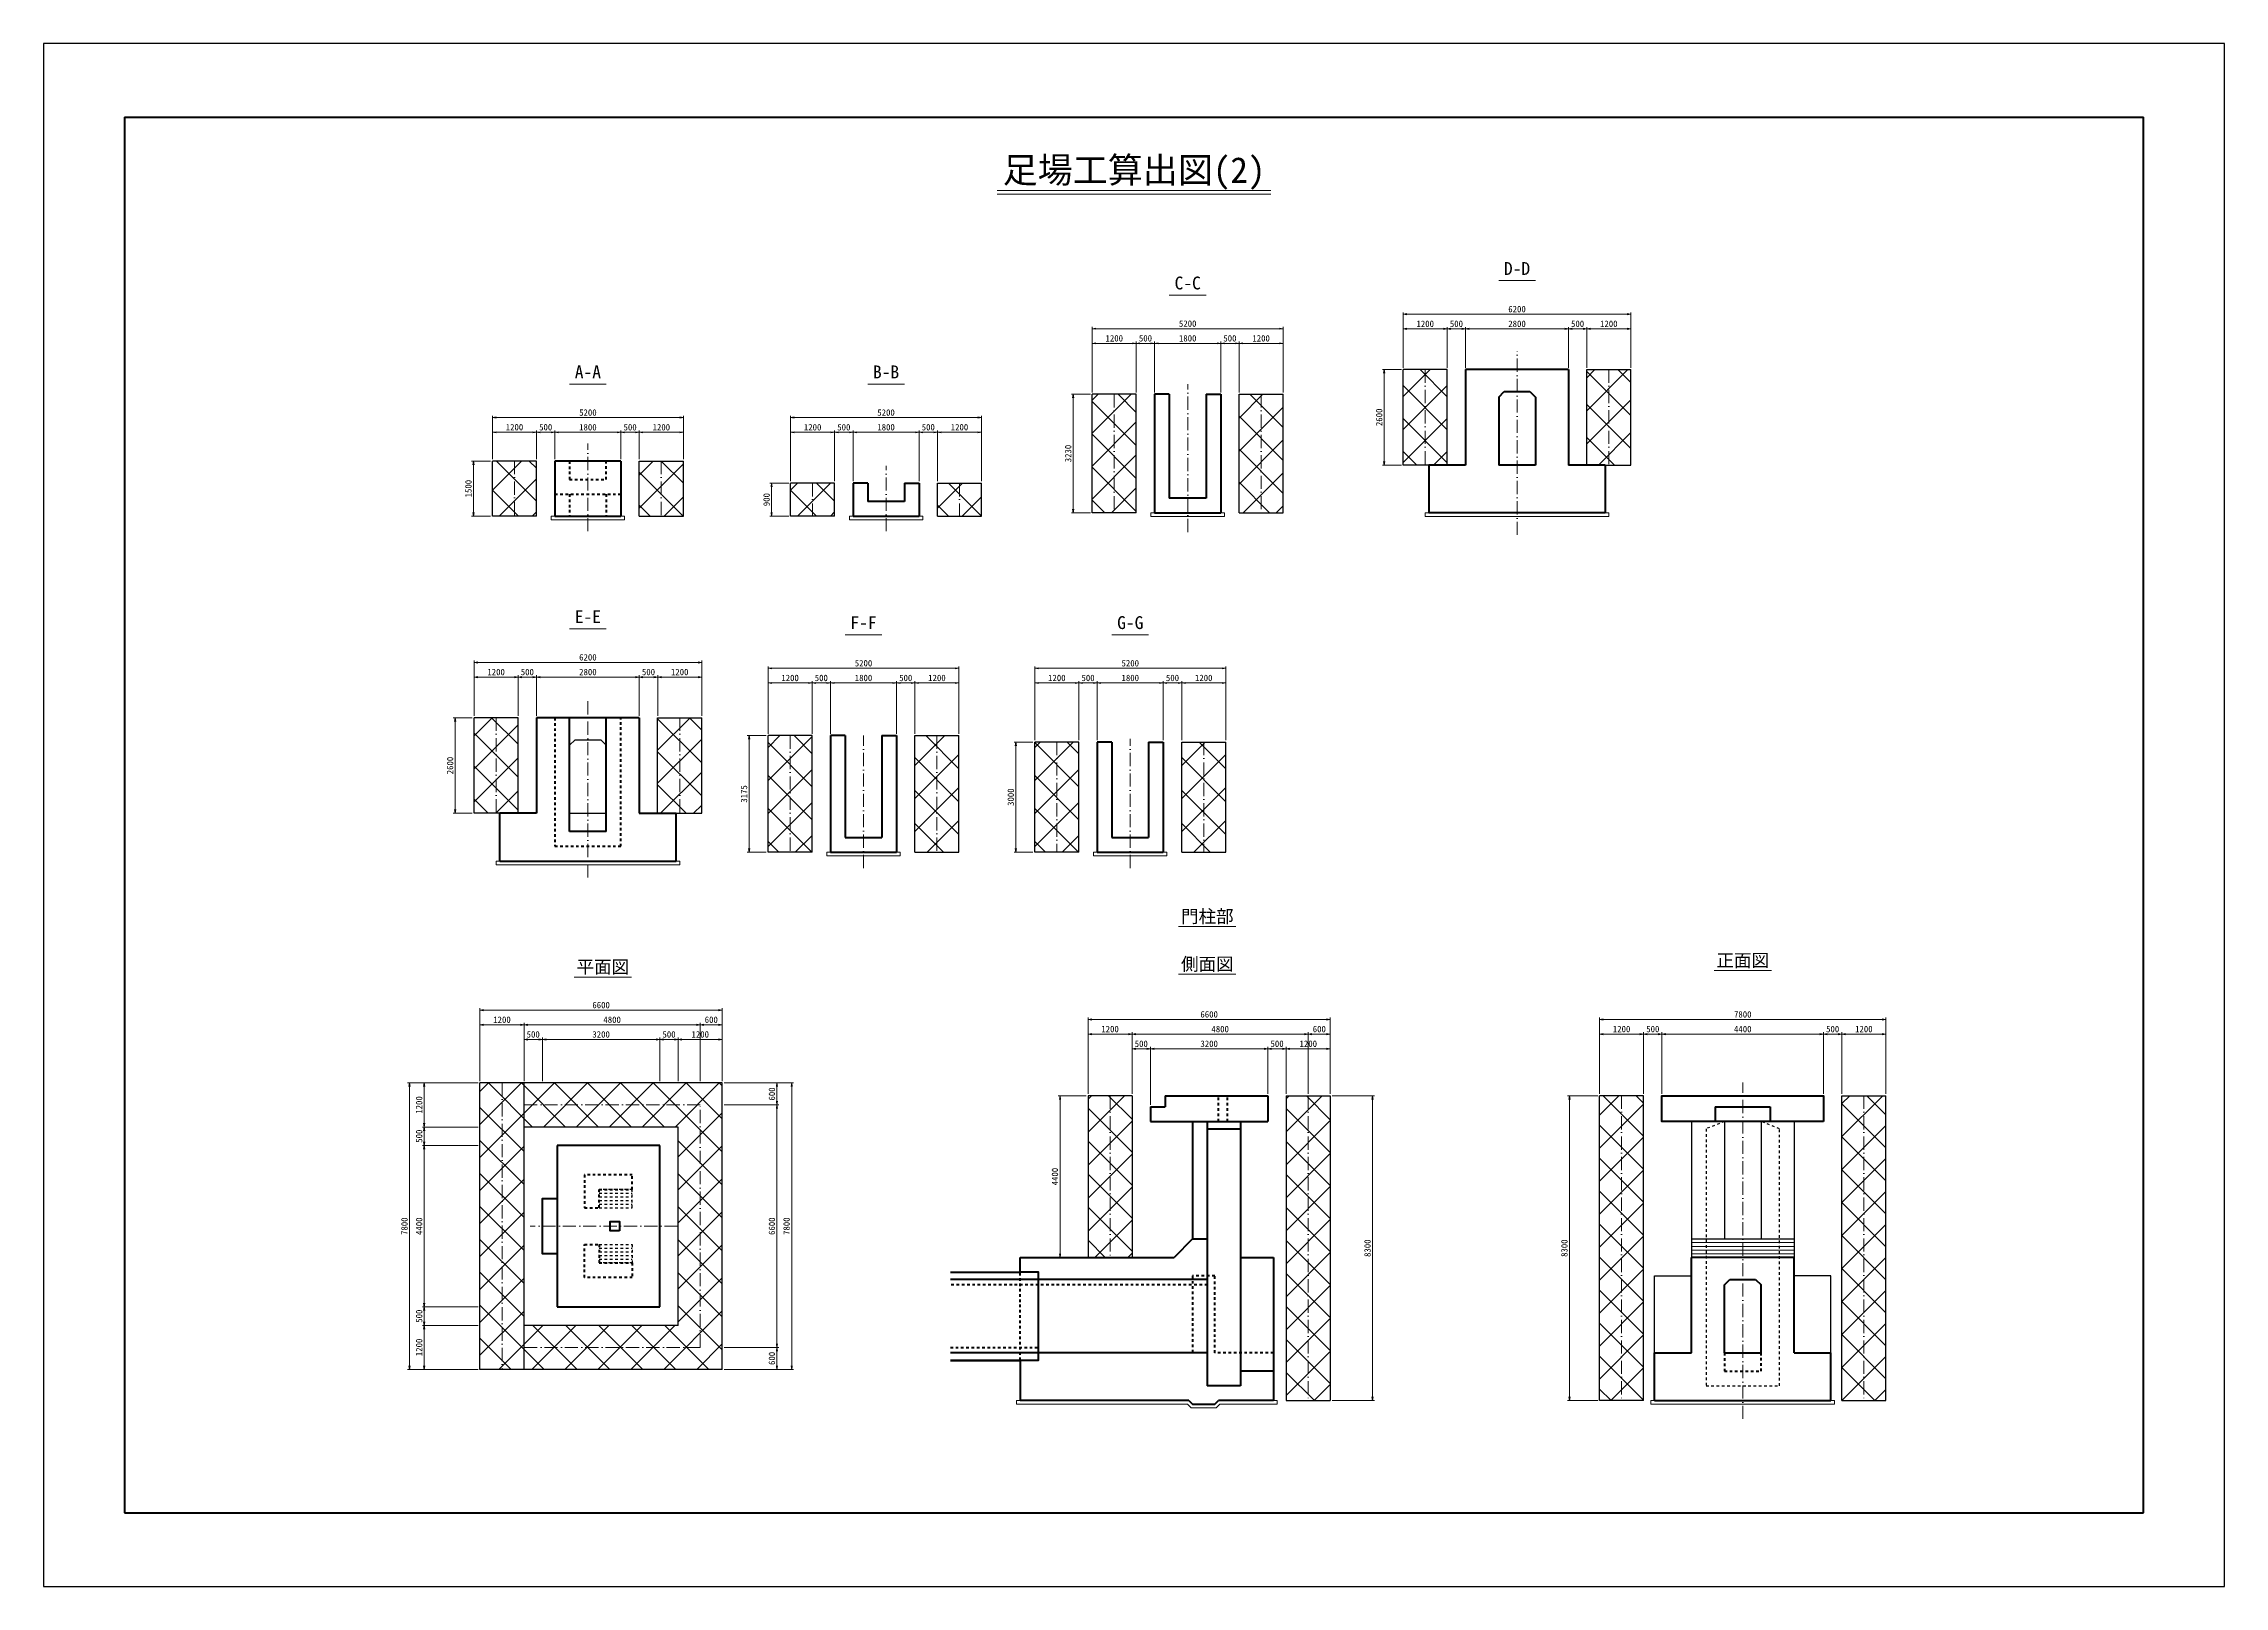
# Model space of a CAD drawing. Header units: millimetres. Extents: x 24033 to 83433, y -97239 to -13239.
# Drawn here: x 24033 to 83433, y -97239 to -55239 of the extents above; entities that cross this region are included whole.
import ezdxf
from ezdxf.enums import TextEntityAlignment as Align

# ---------------------------------------------------------------- set-up
doc = ezdxf.new("R2010")
doc.units = ezdxf.units.MM
doc.header["$LTSCALE"] = 60
doc.header["$PDSIZE"] = 300
doc.linetypes.add('SXF_一点短鎖線', pattern=[9.25, 6, -1.5, 0.25, -1.5])
doc.linetypes.add('SXF_跳び破線', pattern=[12, 6, -6])
doc.layers.get('Defpoints').update_dxf_attribs({"color": 151})
for name, color, linetype, lineweight in [('D-BMK', 2, 'SXF_一点短鎖線', 13), ('D-BYP-STR1', 2, 'Continuous', 13), ('D-BYP-STR4', 6, 'Continuous', 25), ('D-BYP-STR6', 2, 'SXF_一点短鎖線', 13), ('D-BYP-STR7', 2, 'Continuous', 13), ('D-BYP-STR8', 150, 'Continuous', 50), ('D-STR', 1, 'Continuous', 50), ('D-STR-DIM', 7, 'Continuous', 13), ('D-STR-HTXT', 7, 'Continuous', 13), ('D-STR-STR2', 6, 'Continuous', 25), ('D-TTL', 2, 'Continuous', 140), ('D-TTL-LINE', 7, 'Continuous', 13), ('D-TTL-TXT', 7, 'Continuous', 13)]:
    doc.layers.add(name, color=color, linetype=linetype, lineweight=lineweight)
doc.styles.add('MS ゴシック', font='')
doc.styles.add('YOKO_GOTHIC', font='')
doc.styles.get('MS ゴシック').set_extended_font_data('MS Gothic')
doc.styles.get('YOKO_GOTHIC').set_extended_font_data('MS Gothic')
doc.dimstyles.new('S50', dxfattribs={"dimscale": 50, "dimtxt": 3.5, "dimasz": 2, "dimexe": 1, "dimexo": 1, "dimgap": 1, "dimtad": 1, "dimdec": 0, "dimzin": 1, "dimdsep": 46, "dimtxsty": 'YOKO_GOTHIC', "dimblk": 'OPEN', "dimcen": 0, "dimclrd": 256, "dimclre": 256, "dimclrt": 256, "dimaunit": 1, "dimadec": 3, "dimazin": 0, "dimtfac": 1, "dimtdec": 0, "dimtix": 1, "dimtmove": 2, "dimatfit": 3, "dimldrblk": 'OPEN', "dimfxl": 1, "dimlwd": -1, "dimlwe": -1, "dimarcsym": 0})
pattern_1 = [(135, (145815.2, -46739), (-449.0128, -449.0128), [])]
pattern_2 = [(45, (145815.2, -46739), (-449.0128, 449.0128), [])]
pattern_3 = [(135, (153936.45, -46739), (-449.0128, -449.0128), [])]
pattern_4 = [(45, (153936.45, -46739), (-449.0128, 449.0128), [])]
pattern_5 = [(135, (175837.3, -41442), (-449.0128, -449.0128), [])]
pattern_6 = [(45, (175837.3, -41442), (-449.0128, 449.0128), [])]

msp = doc.modelspace()

# ---------------------------------------------------------------- texts
at = {"layer": 'D-TTL-TXT', "style": 'MS ゴシック'}
for s, height, p in [('足場工算出図(2)', 700, (53733.4, -59238.8)), ('C-C', 350, (55195.6, -62035)), ('D-D', 350, (64166.4, -61640.6)), ('A-A', 350, (38858.6, -64456.3)), ('B-B', 350, (46979.8, -64456.3)), ('E-E', 350, (38858.6, -71120.3)), ('F-F', 350, (46365.6, -71281)), ('G-G', 350, (53632, -71281)), ('門柱部', 350, (55730.8, -79278.5)), ('平面図', 350, (39265.9, -80655)), ('側面図', 350, (55730.8, -80575.9)), ('正面図', 350, (70314.5, -80475.9))]:
    msp.add_text(s, height=height, dxfattribs=at).set_placement(p, align=Align.BOTTOM_CENTER)

# ---------------------------------------------------------------- blocks, each defined once
blk = doc.blocks.new('_Open')
at = {"color": 0, "linetype": 'ByBlock', "lineweight": -2}
for p, q in [((-1, 0.17), (0, 0)), ((-1, -0.17), (0, 0)), ((0, 0), (-1, 0))]:
    blk.add_line(p, q, dxfattribs=at)
blk = doc.blocks.new('*D863')
at = {"layer": 'D-STR-DIM', "transparency": 16777216}
for p, q in [((36259, -66553), (36259, -65770)), ((36359, -65820), (37359, -65820)), ((37459, -66553), (37459, -65770))]:
    blk.add_line(p, q, dxfattribs=at)
at = {"layer": 'Defpoints', "color": 0, "transparency": 16777216}
for p in [(37459, -65820), (36259, -66603), (37459, -66603)]:
    blk.add_point(p, dxfattribs=at)
at = {"layer": 'D-STR-DIM', "transparency": 16777216, "xscale": 100, "yscale": 100, "zscale": 100, "rotation": 180}
blk.add_blockref('_Open', (36259, -65820), dxfattribs=at)
at = {"layer": 'D-STR-DIM', "transparency": 16777216, "xscale": 100, "yscale": 100, "zscale": 100}
blk.add_blockref('_Open', (37459, -65820), dxfattribs=at)
at = {"layer": 'D-STR-DIM', "transparency": 16777216, "insert": (36859, -65683), "char_height": 175, "attachment_point": 5, "style": 'YOKO_GOTHIC'}
blk.add_mtext('1200', dxfattribs=at)
blk = doc.blocks.new('*D864')
at = {"layer": 'D-STR-DIM', "transparency": 16777216}
for p, q in [((37459, -66553), (37459, -65770)), ((37559, -65820), (37859, -65820)), ((37959, -66553), (37959, -65770))]:
    blk.add_line(p, q, dxfattribs=at)
at = {"layer": 'Defpoints', "color": 0, "transparency": 16777216}
for p in [(37959, -65820), (37459, -66603), (37959, -66603)]:
    blk.add_point(p, dxfattribs=at)
at = {"layer": 'D-STR-DIM', "transparency": 16777216, "xscale": 100, "yscale": 100, "zscale": 100, "rotation": 180}
blk.add_blockref('_Open', (37459, -65820), dxfattribs=at)
at = {"layer": 'D-STR-DIM', "transparency": 16777216, "xscale": 100, "yscale": 100, "zscale": 100}
blk.add_blockref('_Open', (37959, -65820), dxfattribs=at)
at = {"layer": 'D-STR-DIM', "transparency": 16777216, "insert": (37709, -65683), "char_height": 175, "attachment_point": 5, "style": 'YOKO_GOTHIC'}
blk.add_mtext('500', dxfattribs=at)
blk = doc.blocks.new('*D865')
at = {"layer": 'D-STR-DIM', "transparency": 16777216}
for p, q in [((37959, -66553), (37959, -65770)), ((38059, -65820), (39659, -65820)), ((39759, -66553), (39759, -65770))]:
    blk.add_line(p, q, dxfattribs=at)
at = {"layer": 'Defpoints', "color": 0, "transparency": 16777216}
for p in [(39759, -65820), (37959, -66603), (39759, -66603)]:
    blk.add_point(p, dxfattribs=at)
at = {"layer": 'D-STR-DIM', "transparency": 16777216, "xscale": 100, "yscale": 100, "zscale": 100, "rotation": 180}
blk.add_blockref('_Open', (37959, -65820), dxfattribs=at)
at = {"layer": 'D-STR-DIM', "transparency": 16777216, "xscale": 100, "yscale": 100, "zscale": 100}
blk.add_blockref('_Open', (39759, -65820), dxfattribs=at)
at = {"layer": 'D-STR-DIM', "transparency": 16777216, "insert": (38859, -65683), "char_height": 175, "attachment_point": 5, "style": 'YOKO_GOTHIC'}
blk.add_mtext('1800', dxfattribs=at)
blk = doc.blocks.new('*D866')
at = {"layer": 'D-STR-DIM', "transparency": 16777216}
for p, q in [((39759, -66553), (39759, -65770)), ((39859, -65820), (40159, -65820)), ((40259, -66553), (40259, -65770))]:
    blk.add_line(p, q, dxfattribs=at)
at = {"layer": 'Defpoints', "color": 0, "transparency": 16777216}
for p in [(40259, -65820), (39759, -66603), (40259, -66603)]:
    blk.add_point(p, dxfattribs=at)
at = {"layer": 'D-STR-DIM', "transparency": 16777216, "xscale": 100, "yscale": 100, "zscale": 100, "rotation": 180}
blk.add_blockref('_Open', (39759, -65820), dxfattribs=at)
at = {"layer": 'D-STR-DIM', "transparency": 16777216, "xscale": 100, "yscale": 100, "zscale": 100}
blk.add_blockref('_Open', (40259, -65820), dxfattribs=at)
at = {"layer": 'D-STR-DIM', "transparency": 16777216, "insert": (40009, -65683), "char_height": 175, "attachment_point": 5, "style": 'YOKO_GOTHIC'}
blk.add_mtext('500', dxfattribs=at)
blk = doc.blocks.new('*D867')
at = {"layer": 'D-STR-DIM', "transparency": 16777216}
for p, q in [((40259, -66553), (40259, -65770)), ((40359, -65820), (41359, -65820)), ((41459, -66553), (41459, -65770))]:
    blk.add_line(p, q, dxfattribs=at)
at = {"layer": 'Defpoints', "color": 0, "transparency": 16777216}
for p in [(41459, -65820), (40259, -66603), (41459, -66603)]:
    blk.add_point(p, dxfattribs=at)
at = {"layer": 'D-STR-DIM', "transparency": 16777216, "xscale": 100, "yscale": 100, "zscale": 100, "rotation": 180}
blk.add_blockref('_Open', (40259, -65820), dxfattribs=at)
at = {"layer": 'D-STR-DIM', "transparency": 16777216, "xscale": 100, "yscale": 100, "zscale": 100}
blk.add_blockref('_Open', (41459, -65820), dxfattribs=at)
at = {"layer": 'D-STR-DIM', "transparency": 16777216, "insert": (40859, -65683), "char_height": 175, "attachment_point": 5, "style": 'YOKO_GOTHIC'}
blk.add_mtext('1200', dxfattribs=at)
blk = doc.blocks.new('*D754')
at = {"layer": 'D-STR-DIM', "transparency": 16777216}
for p, q in [((36259, -66553), (36259, -65370)), ((36359, -65420), (41359, -65420)), ((41459, -66553), (41459, -65370))]:
    blk.add_line(p, q, dxfattribs=at)
at = {"layer": 'Defpoints', "color": 0, "transparency": 16777216}
for p in [(41459, -65420), (36259, -66603), (41459, -66603)]:
    blk.add_point(p, dxfattribs=at)
at = {"layer": 'D-STR-DIM', "transparency": 16777216, "xscale": 100, "yscale": 100, "zscale": 100, "rotation": 180}
blk.add_blockref('_Open', (36259, -65420), dxfattribs=at)
at = {"layer": 'D-STR-DIM', "transparency": 16777216, "xscale": 100, "yscale": 100, "zscale": 100}
blk.add_blockref('_Open', (41459, -65420), dxfattribs=at)
at = {"layer": 'D-STR-DIM', "transparency": 16777216, "insert": (38859, -65283), "char_height": 175, "attachment_point": 5, "style": 'YOKO_GOTHIC'}
blk.add_mtext('5200', dxfattribs=at)
blk = doc.blocks.new('*D868')
at = {"layer": 'D-STR-DIM', "transparency": 16777216}
for p, q in [((36209, -66603), (35692, -66603)), ((35742, -66703), (35742, -68003)), ((36209, -68103), (35692, -68103))]:
    blk.add_line(p, q, dxfattribs=at)
at = {"layer": 'Defpoints', "color": 0, "transparency": 16777216}
for p in [(36259, -66603), (35742, -68103), (36259, -68103)]:
    blk.add_point(p, dxfattribs=at)
at = {"layer": 'D-STR-DIM', "transparency": 16777216, "xscale": 100, "yscale": 100, "zscale": 100}
for p, rotation in [((35742, -66603), 90), ((35742, -68103), 270)]:
    blk.add_blockref('_Open', p, dxfattribs=dict(at, rotation=rotation))
at = {"layer": 'D-STR-DIM', "transparency": 16777216, "insert": (35604, -67353), "char_height": 175, "attachment_point": 5, "rotation": 90, "style": 'YOKO_GOTHIC'}
blk.add_mtext('1500', dxfattribs=at)
blk = doc.blocks.new('*D825')
at = {"layer": 'D-STR-DIM', "transparency": 16777216}
for p, q in [((44330, -67203), (43813, -67203)), ((43863, -67303), (43863, -68003)), ((44330, -68103), (43813, -68103))]:
    blk.add_line(p, q, dxfattribs=at)
at = {"layer": 'Defpoints', "color": 0, "transparency": 16777216}
for p in [(44380, -67203), (43863, -68103), (44380, -68103)]:
    blk.add_point(p, dxfattribs=at)
at = {"layer": 'D-STR-DIM', "transparency": 16777216, "xscale": 100, "yscale": 100, "zscale": 100}
for p, rotation in [((43863, -67203), 90), ((43863, -68103), 270)]:
    blk.add_blockref('_Open', p, dxfattribs=dict(at, rotation=rotation))
at = {"layer": 'D-STR-DIM', "transparency": 16777216, "insert": (43726, -67653), "char_height": 175, "attachment_point": 5, "rotation": 90, "style": 'YOKO_GOTHIC'}
blk.add_mtext('900', dxfattribs=at)
blk = doc.blocks.new('*D704')
at = {"layer": 'D-STR-DIM', "transparency": 16777216}
for p, q in [((44380, -67153), (44380, -65770)), ((44480, -65820), (45480, -65820)), ((45580, -67153), (45580, -65770))]:
    blk.add_line(p, q, dxfattribs=at)
at = {"layer": 'Defpoints', "color": 0, "transparency": 16777216}
for p in [(45580, -65820), (44380, -67203), (45580, -67203)]:
    blk.add_point(p, dxfattribs=at)
at = {"layer": 'D-STR-DIM', "transparency": 16777216, "xscale": 100, "yscale": 100, "zscale": 100, "rotation": 180}
blk.add_blockref('_Open', (44380, -65820), dxfattribs=at)
at = {"layer": 'D-STR-DIM', "transparency": 16777216, "xscale": 100, "yscale": 100, "zscale": 100}
blk.add_blockref('_Open', (45580, -65820), dxfattribs=at)
at = {"layer": 'D-STR-DIM', "transparency": 16777216, "insert": (44980, -65683), "char_height": 175, "attachment_point": 5, "style": 'YOKO_GOTHIC'}
blk.add_mtext('1200', dxfattribs=at)
blk = doc.blocks.new('*D705')
at = {"layer": 'D-STR-DIM', "transparency": 16777216}
for p, q in [((45580, -67153), (45580, -65770)), ((45680, -65820), (45980, -65820)), ((46080, -67153), (46080, -65770))]:
    blk.add_line(p, q, dxfattribs=at)
at = {"layer": 'Defpoints', "color": 0, "transparency": 16777216}
for p in [(46080, -65820), (45580, -67203), (46080, -67203)]:
    blk.add_point(p, dxfattribs=at)
at = {"layer": 'D-STR-DIM', "transparency": 16777216, "xscale": 100, "yscale": 100, "zscale": 100, "rotation": 180}
blk.add_blockref('_Open', (45580, -65820), dxfattribs=at)
at = {"layer": 'D-STR-DIM', "transparency": 16777216, "xscale": 100, "yscale": 100, "zscale": 100}
blk.add_blockref('_Open', (46080, -65820), dxfattribs=at)
at = {"layer": 'D-STR-DIM', "transparency": 16777216, "insert": (45830, -65683), "char_height": 175, "attachment_point": 5, "style": 'YOKO_GOTHIC'}
blk.add_mtext('500', dxfattribs=at)
blk = doc.blocks.new('*D706')
at = {"layer": 'D-STR-DIM', "transparency": 16777216}
for p, q in [((46080, -67153), (46080, -65770)), ((46180, -65820), (47780, -65820)), ((47880, -67153), (47880, -65770))]:
    blk.add_line(p, q, dxfattribs=at)
at = {"layer": 'Defpoints', "color": 0, "transparency": 16777216}
for p in [(47880, -65820), (46080, -67203), (47880, -67203)]:
    blk.add_point(p, dxfattribs=at)
at = {"layer": 'D-STR-DIM', "transparency": 16777216, "xscale": 100, "yscale": 100, "zscale": 100, "rotation": 180}
blk.add_blockref('_Open', (46080, -65820), dxfattribs=at)
at = {"layer": 'D-STR-DIM', "transparency": 16777216, "xscale": 100, "yscale": 100, "zscale": 100}
blk.add_blockref('_Open', (47880, -65820), dxfattribs=at)
at = {"layer": 'D-STR-DIM', "transparency": 16777216, "insert": (46980, -65683), "char_height": 175, "attachment_point": 5, "style": 'YOKO_GOTHIC'}
blk.add_mtext('1800', dxfattribs=at)
blk = doc.blocks.new('*D707')
at = {"layer": 'D-STR-DIM', "transparency": 16777216}
for p, q in [((47880, -67153), (47880, -65770)), ((47980, -65820), (48280, -65820)), ((48380, -67153), (48380, -65770))]:
    blk.add_line(p, q, dxfattribs=at)
at = {"layer": 'Defpoints', "color": 0, "transparency": 16777216}
for p in [(48380, -65820), (47880, -67203), (48380, -67203)]:
    blk.add_point(p, dxfattribs=at)
at = {"layer": 'D-STR-DIM', "transparency": 16777216, "xscale": 100, "yscale": 100, "zscale": 100, "rotation": 180}
blk.add_blockref('_Open', (47880, -65820), dxfattribs=at)
at = {"layer": 'D-STR-DIM', "transparency": 16777216, "xscale": 100, "yscale": 100, "zscale": 100}
blk.add_blockref('_Open', (48380, -65820), dxfattribs=at)
at = {"layer": 'D-STR-DIM', "transparency": 16777216, "insert": (48130, -65683), "char_height": 175, "attachment_point": 5, "style": 'YOKO_GOTHIC'}
blk.add_mtext('500', dxfattribs=at)
blk = doc.blocks.new('*D708')
at = {"layer": 'D-STR-DIM', "transparency": 16777216}
for p, q in [((48380, -67153), (48380, -65770)), ((48480, -65820), (49480, -65820)), ((49580, -67153), (49580, -65770))]:
    blk.add_line(p, q, dxfattribs=at)
at = {"layer": 'Defpoints', "color": 0, "transparency": 16777216}
for p in [(49580, -65820), (48380, -67203), (49580, -67203)]:
    blk.add_point(p, dxfattribs=at)
at = {"layer": 'D-STR-DIM', "transparency": 16777216, "xscale": 100, "yscale": 100, "zscale": 100, "rotation": 180}
blk.add_blockref('_Open', (48380, -65820), dxfattribs=at)
at = {"layer": 'D-STR-DIM', "transparency": 16777216, "xscale": 100, "yscale": 100, "zscale": 100}
blk.add_blockref('_Open', (49580, -65820), dxfattribs=at)
at = {"layer": 'D-STR-DIM', "transparency": 16777216, "insert": (48980, -65683), "char_height": 175, "attachment_point": 5, "style": 'YOKO_GOTHIC'}
blk.add_mtext('1200', dxfattribs=at)
blk = doc.blocks.new('*D709')
at = {"layer": 'D-STR-DIM', "transparency": 16777216}
for p, q in [((44380, -67153), (44380, -65370)), ((44480, -65420), (49480, -65420)), ((49580, -67153), (49580, -65370))]:
    blk.add_line(p, q, dxfattribs=at)
at = {"layer": 'Defpoints', "color": 0, "transparency": 16777216}
for p in [(49580, -65420), (44380, -67203), (49580, -67203)]:
    blk.add_point(p, dxfattribs=at)
at = {"layer": 'D-STR-DIM', "transparency": 16777216, "xscale": 100, "yscale": 100, "zscale": 100, "rotation": 180}
blk.add_blockref('_Open', (44380, -65420), dxfattribs=at)
at = {"layer": 'D-STR-DIM', "transparency": 16777216, "xscale": 100, "yscale": 100, "zscale": 100}
blk.add_blockref('_Open', (49580, -65420), dxfattribs=at)
at = {"layer": 'D-STR-DIM', "transparency": 16777216, "insert": (46980, -65283), "char_height": 175, "attachment_point": 5, "style": 'YOKO_GOTHIC'}
blk.add_mtext('5200', dxfattribs=at)
blk = doc.blocks.new('*D826')
at = {"layer": 'D-STR-DIM', "transparency": 16777216}
for p, q in [((52546, -64782), (52029, -64782)), ((52079, -64882), (52079, -67912)), ((52546, -68012), (52029, -68012))]:
    blk.add_line(p, q, dxfattribs=at)
at = {"layer": 'Defpoints', "color": 0, "transparency": 16777216}
for p in [(52596, -64782), (52079, -68012), (52596, -68012)]:
    blk.add_point(p, dxfattribs=at)
at = {"layer": 'D-STR-DIM', "transparency": 16777216, "xscale": 100, "yscale": 100, "zscale": 100}
for p, rotation in [((52079, -64782), 90), ((52079, -68012), 270)]:
    blk.add_blockref('_Open', p, dxfattribs=dict(at, rotation=rotation))
at = {"layer": 'D-STR-DIM', "transparency": 16777216, "insert": (51941, -66397), "char_height": 175, "attachment_point": 5, "rotation": 90, "style": 'YOKO_GOTHIC'}
blk.add_mtext('3230', dxfattribs=at)
blk = doc.blocks.new('*D710')
at = {"layer": 'D-STR-DIM', "transparency": 16777216}
for p, q in [((52596, -64732), (52596, -63349)), ((52696, -63399), (53696, -63399)), ((53796, -64732), (53796, -63349))]:
    blk.add_line(p, q, dxfattribs=at)
at = {"layer": 'Defpoints', "color": 0, "transparency": 16777216}
for p in [(53796, -63399), (52596, -64782), (53796, -64782)]:
    blk.add_point(p, dxfattribs=at)
at = {"layer": 'D-STR-DIM', "transparency": 16777216, "xscale": 100, "yscale": 100, "zscale": 100, "rotation": 180}
blk.add_blockref('_Open', (52596, -63399), dxfattribs=at)
at = {"layer": 'D-STR-DIM', "transparency": 16777216, "xscale": 100, "yscale": 100, "zscale": 100}
blk.add_blockref('_Open', (53796, -63399), dxfattribs=at)
at = {"layer": 'D-STR-DIM', "transparency": 16777216, "insert": (53196, -63262), "char_height": 175, "attachment_point": 5, "style": 'YOKO_GOTHIC'}
blk.add_mtext('1200', dxfattribs=at)
blk = doc.blocks.new('*D711')
at = {"layer": 'D-STR-DIM', "transparency": 16777216}
for p, q in [((53796, -64732), (53796, -63349)), ((53896, -63399), (54196, -63399)), ((54296, -64732), (54296, -63349))]:
    blk.add_line(p, q, dxfattribs=at)
at = {"layer": 'Defpoints', "color": 0, "transparency": 16777216}
for p in [(54296, -63399), (53796, -64782), (54296, -64782)]:
    blk.add_point(p, dxfattribs=at)
at = {"layer": 'D-STR-DIM', "transparency": 16777216, "xscale": 100, "yscale": 100, "zscale": 100, "rotation": 180}
blk.add_blockref('_Open', (53796, -63399), dxfattribs=at)
at = {"layer": 'D-STR-DIM', "transparency": 16777216, "xscale": 100, "yscale": 100, "zscale": 100}
blk.add_blockref('_Open', (54296, -63399), dxfattribs=at)
at = {"layer": 'D-STR-DIM', "transparency": 16777216, "insert": (54046, -63262), "char_height": 175, "attachment_point": 5, "style": 'YOKO_GOTHIC'}
blk.add_mtext('500', dxfattribs=at)
blk = doc.blocks.new('*D712')
at = {"layer": 'D-STR-DIM', "transparency": 16777216}
for p, q in [((54296, -64732), (54296, -63349)), ((54396, -63399), (55996, -63399)), ((56096, -64732), (56096, -63349))]:
    blk.add_line(p, q, dxfattribs=at)
at = {"layer": 'Defpoints', "color": 0, "transparency": 16777216}
for p in [(56096, -63399), (54296, -64782), (56096, -64782)]:
    blk.add_point(p, dxfattribs=at)
at = {"layer": 'D-STR-DIM', "transparency": 16777216, "xscale": 100, "yscale": 100, "zscale": 100, "rotation": 180}
blk.add_blockref('_Open', (54296, -63399), dxfattribs=at)
at = {"layer": 'D-STR-DIM', "transparency": 16777216, "xscale": 100, "yscale": 100, "zscale": 100}
blk.add_blockref('_Open', (56096, -63399), dxfattribs=at)
at = {"layer": 'D-STR-DIM', "transparency": 16777216, "insert": (55196, -63262), "char_height": 175, "attachment_point": 5, "style": 'YOKO_GOTHIC'}
blk.add_mtext('1800', dxfattribs=at)
blk = doc.blocks.new('*D713')
at = {"layer": 'D-STR-DIM', "transparency": 16777216}
for p, q in [((56096, -64732), (56096, -63349)), ((56196, -63399), (56496, -63399)), ((56596, -64732), (56596, -63349))]:
    blk.add_line(p, q, dxfattribs=at)
at = {"layer": 'Defpoints', "color": 0, "transparency": 16777216}
for p in [(56596, -63399), (56096, -64782), (56596, -64782)]:
    blk.add_point(p, dxfattribs=at)
at = {"layer": 'D-STR-DIM', "transparency": 16777216, "xscale": 100, "yscale": 100, "zscale": 100, "rotation": 180}
blk.add_blockref('_Open', (56096, -63399), dxfattribs=at)
at = {"layer": 'D-STR-DIM', "transparency": 16777216, "xscale": 100, "yscale": 100, "zscale": 100}
blk.add_blockref('_Open', (56596, -63399), dxfattribs=at)
at = {"layer": 'D-STR-DIM', "transparency": 16777216, "insert": (56346, -63262), "char_height": 175, "attachment_point": 5, "style": 'YOKO_GOTHIC'}
blk.add_mtext('500', dxfattribs=at)
blk = doc.blocks.new('*D714')
at = {"layer": 'D-STR-DIM', "transparency": 16777216}
for p, q in [((56596, -64732), (56596, -63349)), ((56696, -63399), (57696, -63399)), ((57796, -64732), (57796, -63349))]:
    blk.add_line(p, q, dxfattribs=at)
at = {"layer": 'Defpoints', "color": 0, "transparency": 16777216}
for p in [(57796, -63399), (56596, -64782), (57796, -64782)]:
    blk.add_point(p, dxfattribs=at)
at = {"layer": 'D-STR-DIM', "transparency": 16777216, "xscale": 100, "yscale": 100, "zscale": 100, "rotation": 180}
blk.add_blockref('_Open', (56596, -63399), dxfattribs=at)
at = {"layer": 'D-STR-DIM', "transparency": 16777216, "xscale": 100, "yscale": 100, "zscale": 100}
blk.add_blockref('_Open', (57796, -63399), dxfattribs=at)
at = {"layer": 'D-STR-DIM', "transparency": 16777216, "insert": (57196, -63262), "char_height": 175, "attachment_point": 5, "style": 'YOKO_GOTHIC'}
blk.add_mtext('1200', dxfattribs=at)
blk = doc.blocks.new('*D715')
at = {"layer": 'D-STR-DIM', "transparency": 16777216}
for p, q in [((52596, -64732), (52596, -62949)), ((57796, -64732), (57796, -62949)), ((52696, -62999), (57696, -62999))]:
    blk.add_line(p, q, dxfattribs=at)
at = {"layer": 'Defpoints', "color": 0, "transparency": 16777216}
for p in [(57796, -62999), (52596, -64782), (57796, -64782)]:
    blk.add_point(p, dxfattribs=at)
at = {"layer": 'D-STR-DIM', "transparency": 16777216, "xscale": 100, "yscale": 100, "zscale": 100, "rotation": 180}
blk.add_blockref('_Open', (52596, -62999), dxfattribs=at)
at = {"layer": 'D-STR-DIM', "transparency": 16777216, "xscale": 100, "yscale": 100, "zscale": 100}
blk.add_blockref('_Open', (57796, -62999), dxfattribs=at)
at = {"layer": 'D-STR-DIM', "transparency": 16777216, "insert": (55196, -62862), "char_height": 175, "attachment_point": 5, "style": 'YOKO_GOTHIC'}
blk.add_mtext('5200', dxfattribs=at)
blk = doc.blocks.new('*D827')
at = {"layer": 'D-STR-DIM', "transparency": 16777216}
for p, q in [((61016, -64112), (60500, -64112)), ((60550, -64212), (60550, -66612)), ((61016, -66712), (60500, -66712))]:
    blk.add_line(p, q, dxfattribs=at)
at = {"layer": 'Defpoints', "color": 0, "transparency": 16777216}
for p in [(61066, -64112), (60550, -66712), (61066, -66712)]:
    blk.add_point(p, dxfattribs=at)
at = {"layer": 'D-STR-DIM', "transparency": 16777216, "xscale": 100, "yscale": 100, "zscale": 100}
for p, rotation in [((60550, -64112), 90), ((60550, -66712), 270)]:
    blk.add_blockref('_Open', p, dxfattribs=dict(at, rotation=rotation))
at = {"layer": 'D-STR-DIM', "transparency": 16777216, "insert": (60412, -65412), "char_height": 175, "attachment_point": 5, "rotation": 90, "style": 'YOKO_GOTHIC'}
blk.add_mtext('2600', dxfattribs=at)
blk = doc.blocks.new('*D716')
at = {"layer": 'D-STR-DIM', "transparency": 16777216}
for p, q in [((61066, -64062), (61066, -62955)), ((62266, -64062), (62266, -62955)), ((61166, -63005), (62166, -63005))]:
    blk.add_line(p, q, dxfattribs=at)
at = {"layer": 'Defpoints', "color": 0, "transparency": 16777216}
for p in [(62266, -63005), (61066, -64112), (62266, -64112)]:
    blk.add_point(p, dxfattribs=at)
at = {"layer": 'D-STR-DIM', "transparency": 16777216, "xscale": 100, "yscale": 100, "zscale": 100, "rotation": 180}
blk.add_blockref('_Open', (61066, -63005), dxfattribs=at)
at = {"layer": 'D-STR-DIM', "transparency": 16777216, "xscale": 100, "yscale": 100, "zscale": 100}
blk.add_blockref('_Open', (62266, -63005), dxfattribs=at)
at = {"layer": 'D-STR-DIM', "transparency": 16777216, "insert": (61666, -62867), "char_height": 175, "attachment_point": 5, "style": 'YOKO_GOTHIC'}
blk.add_mtext('1200', dxfattribs=at)
blk = doc.blocks.new('*D717')
at = {"layer": 'D-STR-DIM', "transparency": 16777216}
for p, q in [((62266, -64062), (62266, -62955)), ((62766, -64062), (62766, -62955)), ((62366, -63005), (62666, -63005))]:
    blk.add_line(p, q, dxfattribs=at)
at = {"layer": 'Defpoints', "color": 0, "transparency": 16777216}
for p in [(62766, -63005), (62266, -64112), (62766, -64112)]:
    blk.add_point(p, dxfattribs=at)
at = {"layer": 'D-STR-DIM', "transparency": 16777216, "xscale": 100, "yscale": 100, "zscale": 100, "rotation": 180}
blk.add_blockref('_Open', (62266, -63005), dxfattribs=at)
at = {"layer": 'D-STR-DIM', "transparency": 16777216, "xscale": 100, "yscale": 100, "zscale": 100}
blk.add_blockref('_Open', (62766, -63005), dxfattribs=at)
at = {"layer": 'D-STR-DIM', "transparency": 16777216, "insert": (62516, -62867), "char_height": 175, "attachment_point": 5, "style": 'YOKO_GOTHIC'}
blk.add_mtext('500', dxfattribs=at)
blk = doc.blocks.new('*D718')
at = {"layer": 'D-STR-DIM', "transparency": 16777216}
for p, q in [((62766, -64062), (62766, -62955)), ((65566, -64062), (65566, -62955)), ((62866, -63005), (65466, -63005))]:
    blk.add_line(p, q, dxfattribs=at)
at = {"layer": 'Defpoints', "color": 0, "transparency": 16777216}
for p in [(65566, -63005), (62766, -64112), (65566, -64112)]:
    blk.add_point(p, dxfattribs=at)
at = {"layer": 'D-STR-DIM', "transparency": 16777216, "xscale": 100, "yscale": 100, "zscale": 100, "rotation": 180}
blk.add_blockref('_Open', (62766, -63005), dxfattribs=at)
at = {"layer": 'D-STR-DIM', "transparency": 16777216, "xscale": 100, "yscale": 100, "zscale": 100}
blk.add_blockref('_Open', (65566, -63005), dxfattribs=at)
at = {"layer": 'D-STR-DIM', "transparency": 16777216, "insert": (64166, -62867), "char_height": 175, "attachment_point": 5, "style": 'YOKO_GOTHIC'}
blk.add_mtext('2800', dxfattribs=at)
blk = doc.blocks.new('*D719')
at = {"layer": 'D-STR-DIM', "transparency": 16777216}
for p, q in [((66066, -64062), (66066, -62955)), ((67266, -64062), (67266, -62955)), ((66166, -63005), (67166, -63005))]:
    blk.add_line(p, q, dxfattribs=at)
at = {"layer": 'Defpoints', "color": 0, "transparency": 16777216}
for p in [(67266, -63005), (66066, -64112), (67266, -64112)]:
    blk.add_point(p, dxfattribs=at)
at = {"layer": 'D-STR-DIM', "transparency": 16777216, "xscale": 100, "yscale": 100, "zscale": 100, "rotation": 180}
blk.add_blockref('_Open', (66066, -63005), dxfattribs=at)
at = {"layer": 'D-STR-DIM', "transparency": 16777216, "xscale": 100, "yscale": 100, "zscale": 100}
blk.add_blockref('_Open', (67266, -63005), dxfattribs=at)
at = {"layer": 'D-STR-DIM', "transparency": 16777216, "insert": (66666, -62867), "char_height": 175, "attachment_point": 5, "style": 'YOKO_GOTHIC'}
blk.add_mtext('1200', dxfattribs=at)
blk = doc.blocks.new('*D720')
at = {"layer": 'D-STR-DIM', "transparency": 16777216}
for p, q in [((61066, -64062), (61066, -62555)), ((61166, -62605), (67166, -62605)), ((67266, -64062), (67266, -62555))]:
    blk.add_line(p, q, dxfattribs=at)
at = {"layer": 'Defpoints', "color": 0, "transparency": 16777216}
for p in [(67266, -62605), (61066, -64112), (67266, -64112)]:
    blk.add_point(p, dxfattribs=at)
at = {"layer": 'D-STR-DIM', "transparency": 16777216, "xscale": 100, "yscale": 100, "zscale": 100, "rotation": 180}
blk.add_blockref('_Open', (61066, -62605), dxfattribs=at)
at = {"layer": 'D-STR-DIM', "transparency": 16777216, "xscale": 100, "yscale": 100, "zscale": 100}
blk.add_blockref('_Open', (67266, -62605), dxfattribs=at)
at = {"layer": 'D-STR-DIM', "transparency": 16777216, "insert": (64166, -62467), "char_height": 175, "attachment_point": 5, "style": 'YOKO_GOTHIC'}
blk.add_mtext('6200', dxfattribs=at)
blk = doc.blocks.new('*D828')
at = {"layer": 'D-STR-DIM', "transparency": 16777216}
for p, q in [((35709, -73592), (35192, -73592)), ((35242, -73692), (35242, -76092)), ((35709, -76192), (35192, -76192))]:
    blk.add_line(p, q, dxfattribs=at)
at = {"layer": 'Defpoints', "color": 0, "transparency": 16777216}
for p in [(35759, -73592), (35242, -76192), (35759, -76192)]:
    blk.add_point(p, dxfattribs=at)
at = {"layer": 'D-STR-DIM', "transparency": 16777216, "xscale": 100, "yscale": 100, "zscale": 100}
for p, rotation in [((35242, -73592), 90), ((35242, -76192), 270)]:
    blk.add_blockref('_Open', p, dxfattribs=dict(at, rotation=rotation))
at = {"layer": 'D-STR-DIM', "transparency": 16777216, "insert": (35104, -74892), "char_height": 175, "attachment_point": 5, "rotation": 90, "style": 'YOKO_GOTHIC'}
blk.add_mtext('2600', dxfattribs=at)
blk = doc.blocks.new('*D721')
at = {"layer": 'D-STR-DIM', "transparency": 16777216}
for p, q in [((35759, -73542), (35759, -72434)), ((36959, -73542), (36959, -72434)), ((35859, -72484), (36859, -72484))]:
    blk.add_line(p, q, dxfattribs=at)
at = {"layer": 'Defpoints', "color": 0, "transparency": 16777216}
for p in [(36959, -72484), (35759, -73592), (36959, -73592)]:
    blk.add_point(p, dxfattribs=at)
at = {"layer": 'D-STR-DIM', "transparency": 16777216, "xscale": 100, "yscale": 100, "zscale": 100, "rotation": 180}
blk.add_blockref('_Open', (35759, -72484), dxfattribs=at)
at = {"layer": 'D-STR-DIM', "transparency": 16777216, "xscale": 100, "yscale": 100, "zscale": 100}
blk.add_blockref('_Open', (36959, -72484), dxfattribs=at)
at = {"layer": 'D-STR-DIM', "transparency": 16777216, "insert": (36359, -72347), "char_height": 175, "attachment_point": 5, "style": 'YOKO_GOTHIC'}
blk.add_mtext('1200', dxfattribs=at)
blk = doc.blocks.new('*D722')
at = {"layer": 'D-STR-DIM', "transparency": 16777216}
for p, q in [((36959, -73542), (36959, -72434)), ((37459, -73542), (37459, -72434)), ((37059, -72484), (37359, -72484))]:
    blk.add_line(p, q, dxfattribs=at)
at = {"layer": 'Defpoints', "color": 0, "transparency": 16777216}
for p in [(37459, -72484), (36959, -73592), (37459, -73592)]:
    blk.add_point(p, dxfattribs=at)
at = {"layer": 'D-STR-DIM', "transparency": 16777216, "xscale": 100, "yscale": 100, "zscale": 100, "rotation": 180}
blk.add_blockref('_Open', (36959, -72484), dxfattribs=at)
at = {"layer": 'D-STR-DIM', "transparency": 16777216, "xscale": 100, "yscale": 100, "zscale": 100}
blk.add_blockref('_Open', (37459, -72484), dxfattribs=at)
at = {"layer": 'D-STR-DIM', "transparency": 16777216, "insert": (37209, -72347), "char_height": 175, "attachment_point": 5, "style": 'YOKO_GOTHIC'}
blk.add_mtext('500', dxfattribs=at)
blk = doc.blocks.new('*D723')
at = {"layer": 'D-STR-DIM', "transparency": 16777216}
for p, q in [((37459, -73542), (37459, -72434)), ((40259, -73542), (40259, -72434)), ((37559, -72484), (40159, -72484))]:
    blk.add_line(p, q, dxfattribs=at)
at = {"layer": 'Defpoints', "color": 0, "transparency": 16777216}
for p in [(40259, -72484), (37459, -73592), (40259, -73592)]:
    blk.add_point(p, dxfattribs=at)
at = {"layer": 'D-STR-DIM', "transparency": 16777216, "xscale": 100, "yscale": 100, "zscale": 100, "rotation": 180}
blk.add_blockref('_Open', (37459, -72484), dxfattribs=at)
at = {"layer": 'D-STR-DIM', "transparency": 16777216, "xscale": 100, "yscale": 100, "zscale": 100}
blk.add_blockref('_Open', (40259, -72484), dxfattribs=at)
at = {"layer": 'D-STR-DIM', "transparency": 16777216, "insert": (38859, -72347), "char_height": 175, "attachment_point": 5, "style": 'YOKO_GOTHIC'}
blk.add_mtext('2800', dxfattribs=at)
blk = doc.blocks.new('*D724')
at = {"layer": 'D-STR-DIM', "transparency": 16777216}
for p, q in [((40759, -73542), (40759, -72434)), ((41959, -73542), (41959, -72434)), ((40859, -72484), (41859, -72484))]:
    blk.add_line(p, q, dxfattribs=at)
at = {"layer": 'Defpoints', "color": 0, "transparency": 16777216}
for p in [(41959, -72484), (40759, -73592), (41959, -73592)]:
    blk.add_point(p, dxfattribs=at)
at = {"layer": 'D-STR-DIM', "transparency": 16777216, "xscale": 100, "yscale": 100, "zscale": 100, "rotation": 180}
blk.add_blockref('_Open', (40759, -72484), dxfattribs=at)
at = {"layer": 'D-STR-DIM', "transparency": 16777216, "xscale": 100, "yscale": 100, "zscale": 100}
blk.add_blockref('_Open', (41959, -72484), dxfattribs=at)
at = {"layer": 'D-STR-DIM', "transparency": 16777216, "insert": (41359, -72347), "char_height": 175, "attachment_point": 5, "style": 'YOKO_GOTHIC'}
blk.add_mtext('1200', dxfattribs=at)
blk = doc.blocks.new('*D725')
at = {"layer": 'D-STR-DIM', "transparency": 16777216}
for p, q in [((35759, -73542), (35759, -72034)), ((35859, -72084), (41859, -72084)), ((41959, -73542), (41959, -72034))]:
    blk.add_line(p, q, dxfattribs=at)
at = {"layer": 'Defpoints', "color": 0, "transparency": 16777216}
for p in [(41959, -72084), (35759, -73592), (41959, -73592)]:
    blk.add_point(p, dxfattribs=at)
at = {"layer": 'D-STR-DIM', "transparency": 16777216, "xscale": 100, "yscale": 100, "zscale": 100, "rotation": 180}
blk.add_blockref('_Open', (35759, -72084), dxfattribs=at)
at = {"layer": 'D-STR-DIM', "transparency": 16777216, "xscale": 100, "yscale": 100, "zscale": 100}
blk.add_blockref('_Open', (41959, -72084), dxfattribs=at)
at = {"layer": 'D-STR-DIM', "transparency": 16777216, "insert": (38859, -71947), "char_height": 175, "attachment_point": 5, "style": 'YOKO_GOTHIC'}
blk.add_mtext('6200', dxfattribs=at)
blk = doc.blocks.new('*D829')
at = {"layer": 'D-STR-DIM', "transparency": 16777216}
for p, q in [((65566, -64062), (65566, -62955)), ((66066, -64062), (66066, -62955)), ((65666, -63005), (65966, -63005))]:
    blk.add_line(p, q, dxfattribs=at)
at = {"layer": 'Defpoints', "color": 0, "transparency": 16777216}
for p in [(66066, -63005), (65566, -64112), (66066, -64112)]:
    blk.add_point(p, dxfattribs=at)
at = {"layer": 'D-STR-DIM', "transparency": 16777216, "xscale": 100, "yscale": 100, "zscale": 100, "rotation": 180}
blk.add_blockref('_Open', (65566, -63005), dxfattribs=at)
at = {"layer": 'D-STR-DIM', "transparency": 16777216, "xscale": 100, "yscale": 100, "zscale": 100}
blk.add_blockref('_Open', (66066, -63005), dxfattribs=at)
at = {"layer": 'D-STR-DIM', "transparency": 16777216, "insert": (65816, -62867), "char_height": 175, "attachment_point": 5, "style": 'YOKO_GOTHIC'}
blk.add_mtext('500', dxfattribs=at)
blk = doc.blocks.new('*D830')
at = {"layer": 'D-STR-DIM', "transparency": 16777216}
for p, q in [((40259, -73542), (40259, -72434)), ((40759, -73542), (40759, -72434)), ((40359, -72484), (40659, -72484))]:
    blk.add_line(p, q, dxfattribs=at)
at = {"layer": 'Defpoints', "color": 0, "transparency": 16777216}
for p in [(40759, -72484), (40259, -73592), (40759, -73592)]:
    blk.add_point(p, dxfattribs=at)
at = {"layer": 'D-STR-DIM', "transparency": 16777216, "xscale": 100, "yscale": 100, "zscale": 100, "rotation": 180}
blk.add_blockref('_Open', (40259, -72484), dxfattribs=at)
at = {"layer": 'D-STR-DIM', "transparency": 16777216, "xscale": 100, "yscale": 100, "zscale": 100}
blk.add_blockref('_Open', (40759, -72484), dxfattribs=at)
at = {"layer": 'D-STR-DIM', "transparency": 16777216, "insert": (40509, -72347), "char_height": 175, "attachment_point": 5, "style": 'YOKO_GOTHIC'}
blk.add_mtext('500', dxfattribs=at)
blk = doc.blocks.new('*D831')
at = {"layer": 'D-STR-DIM', "transparency": 16777216}
for p, q in [((43716, -74077), (43199, -74077)), ((43249, -74177), (43249, -77152)), ((43716, -77252), (43199, -77252))]:
    blk.add_line(p, q, dxfattribs=at)
at = {"layer": 'Defpoints', "color": 0, "transparency": 16777216}
for p in [(43766, -74077), (43249, -77252), (43766, -77252)]:
    blk.add_point(p, dxfattribs=at)
at = {"layer": 'D-STR-DIM', "transparency": 16777216, "xscale": 100, "yscale": 100, "zscale": 100}
for p, rotation in [((43249, -74077), 90), ((43249, -77252), 270)]:
    blk.add_blockref('_Open', p, dxfattribs=dict(at, rotation=rotation))
at = {"layer": 'D-STR-DIM', "transparency": 16777216, "insert": (43111, -75665), "char_height": 175, "attachment_point": 5, "rotation": 90, "style": 'YOKO_GOTHIC'}
blk.add_mtext('3175', dxfattribs=at)
blk = doc.blocks.new('*D678')
at = {"layer": 'D-STR-DIM', "transparency": 16777216}
for p, q in [((43766, -74027), (43766, -72595)), ((43866, -72645), (44866, -72645)), ((44966, -74027), (44966, -72595))]:
    blk.add_line(p, q, dxfattribs=at)
at = {"layer": 'Defpoints', "color": 0, "transparency": 16777216}
for p in [(44966, -72645), (43766, -74077), (44966, -74077)]:
    blk.add_point(p, dxfattribs=at)
at = {"layer": 'D-STR-DIM', "transparency": 16777216, "xscale": 100, "yscale": 100, "zscale": 100, "rotation": 180}
blk.add_blockref('_Open', (43766, -72645), dxfattribs=at)
at = {"layer": 'D-STR-DIM', "transparency": 16777216, "xscale": 100, "yscale": 100, "zscale": 100}
blk.add_blockref('_Open', (44966, -72645), dxfattribs=at)
at = {"layer": 'D-STR-DIM', "transparency": 16777216, "insert": (44366, -72508), "char_height": 175, "attachment_point": 5, "style": 'YOKO_GOTHIC'}
blk.add_mtext('1200', dxfattribs=at)
blk = doc.blocks.new('*D679')
at = {"layer": 'D-STR-DIM', "transparency": 16777216}
for p, q in [((44966, -74027), (44966, -72595)), ((45066, -72645), (45366, -72645)), ((45466, -74027), (45466, -72595))]:
    blk.add_line(p, q, dxfattribs=at)
at = {"layer": 'Defpoints', "color": 0, "transparency": 16777216}
for p in [(45466, -72645), (44966, -74077), (45466, -74077)]:
    blk.add_point(p, dxfattribs=at)
at = {"layer": 'D-STR-DIM', "transparency": 16777216, "xscale": 100, "yscale": 100, "zscale": 100, "rotation": 180}
blk.add_blockref('_Open', (44966, -72645), dxfattribs=at)
at = {"layer": 'D-STR-DIM', "transparency": 16777216, "xscale": 100, "yscale": 100, "zscale": 100}
blk.add_blockref('_Open', (45466, -72645), dxfattribs=at)
at = {"layer": 'D-STR-DIM', "transparency": 16777216, "insert": (45216, -72508), "char_height": 175, "attachment_point": 5, "style": 'YOKO_GOTHIC'}
blk.add_mtext('500', dxfattribs=at)
blk = doc.blocks.new('*D680')
at = {"layer": 'D-STR-DIM', "transparency": 16777216}
for p, q in [((45466, -74027), (45466, -72595)), ((45566, -72645), (47166, -72645)), ((47266, -74027), (47266, -72595))]:
    blk.add_line(p, q, dxfattribs=at)
at = {"layer": 'Defpoints', "color": 0, "transparency": 16777216}
for p in [(47266, -72645), (45466, -74077), (47266, -74077)]:
    blk.add_point(p, dxfattribs=at)
at = {"layer": 'D-STR-DIM', "transparency": 16777216, "xscale": 100, "yscale": 100, "zscale": 100, "rotation": 180}
blk.add_blockref('_Open', (45466, -72645), dxfattribs=at)
at = {"layer": 'D-STR-DIM', "transparency": 16777216, "xscale": 100, "yscale": 100, "zscale": 100}
blk.add_blockref('_Open', (47266, -72645), dxfattribs=at)
at = {"layer": 'D-STR-DIM', "transparency": 16777216, "insert": (46366, -72508), "char_height": 175, "attachment_point": 5, "style": 'YOKO_GOTHIC'}
blk.add_mtext('1800', dxfattribs=at)
blk = doc.blocks.new('*D681')
at = {"layer": 'D-STR-DIM', "transparency": 16777216}
for p, q in [((47766, -74027), (47766, -72595)), ((47866, -72645), (48866, -72645)), ((48966, -74027), (48966, -72595))]:
    blk.add_line(p, q, dxfattribs=at)
at = {"layer": 'Defpoints', "color": 0, "transparency": 16777216}
for p in [(48966, -72645), (47766, -74077), (48966, -74077)]:
    blk.add_point(p, dxfattribs=at)
at = {"layer": 'D-STR-DIM', "transparency": 16777216, "xscale": 100, "yscale": 100, "zscale": 100, "rotation": 180}
blk.add_blockref('_Open', (47766, -72645), dxfattribs=at)
at = {"layer": 'D-STR-DIM', "transparency": 16777216, "xscale": 100, "yscale": 100, "zscale": 100}
blk.add_blockref('_Open', (48966, -72645), dxfattribs=at)
at = {"layer": 'D-STR-DIM', "transparency": 16777216, "insert": (48366, -72508), "char_height": 175, "attachment_point": 5, "style": 'YOKO_GOTHIC'}
blk.add_mtext('1200', dxfattribs=at)
blk = doc.blocks.new('*D682')
at = {"layer": 'D-STR-DIM', "transparency": 16777216}
for p, q in [((43766, -74027), (43766, -72195)), ((43866, -72245), (48866, -72245)), ((48966, -74027), (48966, -72195))]:
    blk.add_line(p, q, dxfattribs=at)
at = {"layer": 'Defpoints', "color": 0, "transparency": 16777216}
for p in [(48966, -72245), (43766, -74077), (48966, -74077)]:
    blk.add_point(p, dxfattribs=at)
at = {"layer": 'D-STR-DIM', "transparency": 16777216, "xscale": 100, "yscale": 100, "zscale": 100, "rotation": 180}
blk.add_blockref('_Open', (43766, -72245), dxfattribs=at)
at = {"layer": 'D-STR-DIM', "transparency": 16777216, "xscale": 100, "yscale": 100, "zscale": 100}
blk.add_blockref('_Open', (48966, -72245), dxfattribs=at)
at = {"layer": 'D-STR-DIM', "transparency": 16777216, "insert": (46366, -72108), "char_height": 175, "attachment_point": 5, "style": 'YOKO_GOTHIC'}
blk.add_mtext('5200', dxfattribs=at)
blk = doc.blocks.new('*D683')
at = {"layer": 'D-STR-DIM', "transparency": 16777216}
for p, q in [((47266, -74027), (47266, -72595)), ((47366, -72645), (47666, -72645)), ((47766, -74027), (47766, -72595))]:
    blk.add_line(p, q, dxfattribs=at)
at = {"layer": 'Defpoints', "color": 0, "transparency": 16777216}
for p in [(47766, -72645), (47266, -74077), (47766, -74077)]:
    blk.add_point(p, dxfattribs=at)
at = {"layer": 'D-STR-DIM', "transparency": 16777216, "xscale": 100, "yscale": 100, "zscale": 100, "rotation": 180}
blk.add_blockref('_Open', (47266, -72645), dxfattribs=at)
at = {"layer": 'D-STR-DIM', "transparency": 16777216, "xscale": 100, "yscale": 100, "zscale": 100}
blk.add_blockref('_Open', (47766, -72645), dxfattribs=at)
at = {"layer": 'D-STR-DIM', "transparency": 16777216, "insert": (47516, -72508), "char_height": 175, "attachment_point": 5, "style": 'YOKO_GOTHIC'}
blk.add_mtext('500', dxfattribs=at)
blk = doc.blocks.new('*D789')
at = {"layer": 'D-STR-DIM', "transparency": 16777216}
for p, q in [((50982, -74252), (50465, -74252)), ((50515, -74352), (50515, -77152)), ((50982, -77252), (50465, -77252))]:
    blk.add_line(p, q, dxfattribs=at)
at = {"layer": 'Defpoints', "color": 0, "transparency": 16777216}
for p in [(51032, -74252), (50515, -77252), (51032, -77252)]:
    blk.add_point(p, dxfattribs=at)
at = {"layer": 'D-STR-DIM', "transparency": 16777216, "xscale": 100, "yscale": 100, "zscale": 100}
for p, rotation in [((50515, -74252), 90), ((50515, -77252), 270)]:
    blk.add_blockref('_Open', p, dxfattribs=dict(at, rotation=rotation))
at = {"layer": 'D-STR-DIM', "transparency": 16777216, "insert": (50378, -75752), "char_height": 175, "attachment_point": 5, "rotation": 90, "style": 'YOKO_GOTHIC'}
blk.add_mtext('3000', dxfattribs=at)
blk = doc.blocks.new('*D684')
at = {"layer": 'D-STR-DIM', "transparency": 16777216}
for p, q in [((51032, -74202), (51032, -72595)), ((51132, -72645), (52132, -72645)), ((52232, -74202), (52232, -72595))]:
    blk.add_line(p, q, dxfattribs=at)
at = {"layer": 'Defpoints', "color": 0, "transparency": 16777216}
for p in [(52232, -72645), (51032, -74252), (52232, -74252)]:
    blk.add_point(p, dxfattribs=at)
at = {"layer": 'D-STR-DIM', "transparency": 16777216, "xscale": 100, "yscale": 100, "zscale": 100, "rotation": 180}
blk.add_blockref('_Open', (51032, -72645), dxfattribs=at)
at = {"layer": 'D-STR-DIM', "transparency": 16777216, "xscale": 100, "yscale": 100, "zscale": 100}
blk.add_blockref('_Open', (52232, -72645), dxfattribs=at)
at = {"layer": 'D-STR-DIM', "transparency": 16777216, "insert": (51632, -72508), "char_height": 175, "attachment_point": 5, "style": 'YOKO_GOTHIC'}
blk.add_mtext('1200', dxfattribs=at)
blk = doc.blocks.new('*D685')
at = {"layer": 'D-STR-DIM', "transparency": 16777216}
for p, q in [((52232, -74202), (52232, -72595)), ((52332, -72645), (52632, -72645)), ((52732, -74202), (52732, -72595))]:
    blk.add_line(p, q, dxfattribs=at)
at = {"layer": 'Defpoints', "color": 0, "transparency": 16777216}
for p in [(52732, -72645), (52232, -74252), (52732, -74252)]:
    blk.add_point(p, dxfattribs=at)
at = {"layer": 'D-STR-DIM', "transparency": 16777216, "xscale": 100, "yscale": 100, "zscale": 100, "rotation": 180}
blk.add_blockref('_Open', (52232, -72645), dxfattribs=at)
at = {"layer": 'D-STR-DIM', "transparency": 16777216, "xscale": 100, "yscale": 100, "zscale": 100}
blk.add_blockref('_Open', (52732, -72645), dxfattribs=at)
at = {"layer": 'D-STR-DIM', "transparency": 16777216, "insert": (52482, -72508), "char_height": 175, "attachment_point": 5, "style": 'YOKO_GOTHIC'}
blk.add_mtext('500', dxfattribs=at)
blk = doc.blocks.new('*D686')
at = {"layer": 'D-STR-DIM', "transparency": 16777216}
for p, q in [((52732, -74202), (52732, -72595)), ((52832, -72645), (54432, -72645)), ((54532, -74202), (54532, -72595))]:
    blk.add_line(p, q, dxfattribs=at)
at = {"layer": 'Defpoints', "color": 0, "transparency": 16777216}
for p in [(54532, -72645), (52732, -74252), (54532, -74252)]:
    blk.add_point(p, dxfattribs=at)
at = {"layer": 'D-STR-DIM', "transparency": 16777216, "xscale": 100, "yscale": 100, "zscale": 100, "rotation": 180}
blk.add_blockref('_Open', (52732, -72645), dxfattribs=at)
at = {"layer": 'D-STR-DIM', "transparency": 16777216, "xscale": 100, "yscale": 100, "zscale": 100}
blk.add_blockref('_Open', (54532, -72645), dxfattribs=at)
at = {"layer": 'D-STR-DIM', "transparency": 16777216, "insert": (53632, -72508), "char_height": 175, "attachment_point": 5, "style": 'YOKO_GOTHIC'}
blk.add_mtext('1800', dxfattribs=at)
blk = doc.blocks.new('*D687')
at = {"layer": 'D-STR-DIM', "transparency": 16777216}
for p, q in [((55032, -74202), (55032, -72595)), ((55132, -72645), (56132, -72645)), ((56232, -74202), (56232, -72595))]:
    blk.add_line(p, q, dxfattribs=at)
at = {"layer": 'Defpoints', "color": 0, "transparency": 16777216}
for p in [(56232, -72645), (55032, -74252), (56232, -74252)]:
    blk.add_point(p, dxfattribs=at)
at = {"layer": 'D-STR-DIM', "transparency": 16777216, "xscale": 100, "yscale": 100, "zscale": 100, "rotation": 180}
blk.add_blockref('_Open', (55032, -72645), dxfattribs=at)
at = {"layer": 'D-STR-DIM', "transparency": 16777216, "xscale": 100, "yscale": 100, "zscale": 100}
blk.add_blockref('_Open', (56232, -72645), dxfattribs=at)
at = {"layer": 'D-STR-DIM', "transparency": 16777216, "insert": (55632, -72508), "char_height": 175, "attachment_point": 5, "style": 'YOKO_GOTHIC'}
blk.add_mtext('1200', dxfattribs=at)
blk = doc.blocks.new('*D688')
at = {"layer": 'D-STR-DIM', "transparency": 16777216}
for p, q in [((51032, -74202), (51032, -72195)), ((51132, -72245), (56132, -72245)), ((56232, -74202), (56232, -72195))]:
    blk.add_line(p, q, dxfattribs=at)
at = {"layer": 'Defpoints', "color": 0, "transparency": 16777216}
for p in [(56232, -72245), (51032, -74252), (56232, -74252)]:
    blk.add_point(p, dxfattribs=at)
at = {"layer": 'D-STR-DIM', "transparency": 16777216, "xscale": 100, "yscale": 100, "zscale": 100, "rotation": 180}
blk.add_blockref('_Open', (51032, -72245), dxfattribs=at)
at = {"layer": 'D-STR-DIM', "transparency": 16777216, "xscale": 100, "yscale": 100, "zscale": 100}
blk.add_blockref('_Open', (56232, -72245), dxfattribs=at)
at = {"layer": 'D-STR-DIM', "transparency": 16777216, "insert": (53632, -72108), "char_height": 175, "attachment_point": 5, "style": 'YOKO_GOTHIC'}
blk.add_mtext('5200', dxfattribs=at)
blk = doc.blocks.new('*D689')
at = {"layer": 'D-STR-DIM', "transparency": 16777216}
for p, q in [((54532, -74202), (54532, -72595)), ((54632, -72645), (54932, -72645)), ((55032, -74202), (55032, -72595))]:
    blk.add_line(p, q, dxfattribs=at)
at = {"layer": 'Defpoints', "color": 0, "transparency": 16777216}
for p in [(55032, -72645), (54532, -74252), (55032, -74252)]:
    blk.add_point(p, dxfattribs=at)
at = {"layer": 'D-STR-DIM', "transparency": 16777216, "xscale": 100, "yscale": 100, "zscale": 100, "rotation": 180}
blk.add_blockref('_Open', (54532, -72645), dxfattribs=at)
at = {"layer": 'D-STR-DIM', "transparency": 16777216, "xscale": 100, "yscale": 100, "zscale": 100}
blk.add_blockref('_Open', (55032, -72645), dxfattribs=at)
at = {"layer": 'D-STR-DIM', "transparency": 16777216, "insert": (54782, -72508), "char_height": 175, "attachment_point": 5, "style": 'YOKO_GOTHIC'}
blk.add_mtext('500', dxfattribs=at)
blk = doc.blocks.new('*D790')
at = {"layer": 'D-STR-DIM', "transparency": 16777216}
for p, q in [((35919, -83483), (35919, -81500)), ((36019, -81550), (42419, -81550)), ((42519, -83483), (42519, -81500))]:
    blk.add_line(p, q, dxfattribs=at)
at = {"layer": 'Defpoints', "color": 0, "transparency": 16777216}
for p in [(42519, -81550), (35919, -83533), (42519, -83533)]:
    blk.add_point(p, dxfattribs=at)
at = {"layer": 'D-STR-DIM', "transparency": 16777216, "xscale": 100, "yscale": 100, "zscale": 100, "rotation": 180}
blk.add_blockref('_Open', (35919, -81550), dxfattribs=at)
at = {"layer": 'D-STR-DIM', "transparency": 16777216, "xscale": 100, "yscale": 100, "zscale": 100}
blk.add_blockref('_Open', (42519, -81550), dxfattribs=at)
at = {"layer": 'D-STR-DIM', "transparency": 16777216, "insert": (39219, -81413), "char_height": 175, "attachment_point": 5, "style": 'YOKO_GOTHIC'}
blk.add_mtext('6600', dxfattribs=at)
blk = doc.blocks.new('*D690')
at = {"layer": 'D-STR-DIM', "transparency": 16777216}
for p, q in [((35919, -83483), (35919, -81900)), ((36019, -81950), (37019, -81950)), ((37119, -83483), (37119, -81900))]:
    blk.add_line(p, q, dxfattribs=at)
at = {"layer": 'Defpoints', "color": 0, "transparency": 16777216}
for p in [(37119, -81950), (35919, -83533), (37119, -83533)]:
    blk.add_point(p, dxfattribs=at)
at = {"layer": 'D-STR-DIM', "transparency": 16777216, "xscale": 100, "yscale": 100, "zscale": 100, "rotation": 180}
blk.add_blockref('_Open', (35919, -81950), dxfattribs=at)
at = {"layer": 'D-STR-DIM', "transparency": 16777216, "xscale": 100, "yscale": 100, "zscale": 100}
blk.add_blockref('_Open', (37119, -81950), dxfattribs=at)
at = {"layer": 'D-STR-DIM', "transparency": 16777216, "insert": (36519, -81813), "char_height": 175, "attachment_point": 5, "style": 'YOKO_GOTHIC'}
blk.add_mtext('1200', dxfattribs=at)
blk = doc.blocks.new('*D691')
at = {"layer": 'D-STR-DIM', "transparency": 16777216}
for p, q in [((37119, -83483), (37119, -81900)), ((37219, -81950), (41819, -81950)), ((41919, -83483), (41919, -81900))]:
    blk.add_line(p, q, dxfattribs=at)
at = {"layer": 'Defpoints', "color": 0, "transparency": 16777216}
for p in [(41919, -81950), (37119, -83533), (41919, -83533)]:
    blk.add_point(p, dxfattribs=at)
at = {"layer": 'D-STR-DIM', "transparency": 16777216, "xscale": 100, "yscale": 100, "zscale": 100, "rotation": 180}
blk.add_blockref('_Open', (37119, -81950), dxfattribs=at)
at = {"layer": 'D-STR-DIM', "transparency": 16777216, "xscale": 100, "yscale": 100, "zscale": 100}
blk.add_blockref('_Open', (41919, -81950), dxfattribs=at)
at = {"layer": 'D-STR-DIM', "transparency": 16777216, "insert": (39519, -81813), "char_height": 175, "attachment_point": 5, "style": 'YOKO_GOTHIC'}
blk.add_mtext('4800', dxfattribs=at)
blk = doc.blocks.new('*D692')
at = {"layer": 'D-STR-DIM', "transparency": 16777216}
for p, q in [((41919, -83483), (41919, -81900)), ((42019, -81950), (42419, -81950)), ((42519, -83483), (42519, -81900))]:
    blk.add_line(p, q, dxfattribs=at)
at = {"layer": 'Defpoints', "color": 0, "transparency": 16777216}
for p in [(42519, -81950), (41919, -83533), (42519, -83533)]:
    blk.add_point(p, dxfattribs=at)
at = {"layer": 'D-STR-DIM', "transparency": 16777216, "xscale": 100, "yscale": 100, "zscale": 100, "rotation": 180}
blk.add_blockref('_Open', (41919, -81950), dxfattribs=at)
at = {"layer": 'D-STR-DIM', "transparency": 16777216, "xscale": 100, "yscale": 100, "zscale": 100}
blk.add_blockref('_Open', (42519, -81950), dxfattribs=at)
at = {"layer": 'D-STR-DIM', "transparency": 16777216, "insert": (42219, -81813), "char_height": 175, "attachment_point": 5, "style": 'YOKO_GOTHIC'}
blk.add_mtext('600', dxfattribs=at)
blk = doc.blocks.new('*D693')
at = {"layer": 'D-STR-DIM', "transparency": 16777216}
for p, q in [((37119, -83483), (37119, -82300)), ((37219, -82350), (37519, -82350)), ((37619, -83483), (37619, -82300))]:
    blk.add_line(p, q, dxfattribs=at)
at = {"layer": 'Defpoints', "color": 0, "transparency": 16777216}
for p in [(37619, -82350), (37119, -83533), (37619, -83533)]:
    blk.add_point(p, dxfattribs=at)
at = {"layer": 'D-STR-DIM', "transparency": 16777216, "xscale": 100, "yscale": 100, "zscale": 100, "rotation": 180}
blk.add_blockref('_Open', (37119, -82350), dxfattribs=at)
at = {"layer": 'D-STR-DIM', "transparency": 16777216, "xscale": 100, "yscale": 100, "zscale": 100}
blk.add_blockref('_Open', (37619, -82350), dxfattribs=at)
at = {"layer": 'D-STR-DIM', "transparency": 16777216, "insert": (37369, -82213), "char_height": 175, "attachment_point": 5, "style": 'YOKO_GOTHIC'}
blk.add_mtext('500', dxfattribs=at)
blk = doc.blocks.new('*D694')
at = {"layer": 'D-STR-DIM', "transparency": 16777216}
for p, q in [((37619, -83483), (37619, -82300)), ((37719, -82350), (40719, -82350)), ((40819, -83483), (40819, -82300))]:
    blk.add_line(p, q, dxfattribs=at)
at = {"layer": 'Defpoints', "color": 0, "transparency": 16777216}
for p in [(40819, -82350), (37619, -83533), (40819, -83533)]:
    blk.add_point(p, dxfattribs=at)
at = {"layer": 'D-STR-DIM', "transparency": 16777216, "xscale": 100, "yscale": 100, "zscale": 100, "rotation": 180}
blk.add_blockref('_Open', (37619, -82350), dxfattribs=at)
at = {"layer": 'D-STR-DIM', "transparency": 16777216, "xscale": 100, "yscale": 100, "zscale": 100}
blk.add_blockref('_Open', (40819, -82350), dxfattribs=at)
at = {"layer": 'D-STR-DIM', "transparency": 16777216, "insert": (39219, -82213), "char_height": 175, "attachment_point": 5, "style": 'YOKO_GOTHIC'}
blk.add_mtext('3200', dxfattribs=at)
blk = doc.blocks.new('*D695')
at = {"layer": 'D-STR-DIM', "transparency": 16777216}
for p, q in [((40819, -83483), (40819, -82300)), ((40919, -82350), (41219, -82350)), ((41319, -83483), (41319, -82300))]:
    blk.add_line(p, q, dxfattribs=at)
at = {"layer": 'Defpoints', "color": 0, "transparency": 16777216}
for p in [(41319, -82350), (40819, -83533), (41319, -83533)]:
    blk.add_point(p, dxfattribs=at)
at = {"layer": 'D-STR-DIM', "transparency": 16777216, "xscale": 100, "yscale": 100, "zscale": 100, "rotation": 180}
blk.add_blockref('_Open', (40819, -82350), dxfattribs=at)
at = {"layer": 'D-STR-DIM', "transparency": 16777216, "xscale": 100, "yscale": 100, "zscale": 100}
blk.add_blockref('_Open', (41319, -82350), dxfattribs=at)
at = {"layer": 'D-STR-DIM', "transparency": 16777216, "insert": (41069, -82213), "char_height": 175, "attachment_point": 5, "style": 'YOKO_GOTHIC'}
blk.add_mtext('500', dxfattribs=at)
blk = doc.blocks.new('*D696')
at = {"layer": 'D-STR-DIM', "transparency": 16777216}
for p, q in [((41319, -83483), (41319, -82300)), ((41419, -82350), (42419, -82350)), ((42519, -83483), (42519, -82300))]:
    blk.add_line(p, q, dxfattribs=at)
at = {"layer": 'Defpoints', "color": 0, "transparency": 16777216}
for p in [(42519, -82350), (41319, -83533), (42519, -83533)]:
    blk.add_point(p, dxfattribs=at)
at = {"layer": 'D-STR-DIM', "transparency": 16777216, "xscale": 100, "yscale": 100, "zscale": 100, "rotation": 180}
blk.add_blockref('_Open', (41319, -82350), dxfattribs=at)
at = {"layer": 'D-STR-DIM', "transparency": 16777216, "xscale": 100, "yscale": 100, "zscale": 100}
blk.add_blockref('_Open', (42519, -82350), dxfattribs=at)
at = {"layer": 'D-STR-DIM', "transparency": 16777216, "insert": (41919, -82213), "char_height": 175, "attachment_point": 5, "style": 'YOKO_GOTHIC'}
blk.add_mtext('1200', dxfattribs=at)
blk = doc.blocks.new('*D697')
at = {"layer": 'D-STR-DIM', "transparency": 16777216}
for p, q in [((35869, -83533), (34349, -83533)), ((34399, -83633), (34399, -84633)), ((35869, -84733), (34349, -84733))]:
    blk.add_line(p, q, dxfattribs=at)
at = {"layer": 'Defpoints', "color": 0, "transparency": 16777216}
for p in [(35919, -83533), (34399, -84733), (35919, -84733)]:
    blk.add_point(p, dxfattribs=at)
at = {"layer": 'D-STR-DIM', "transparency": 16777216, "xscale": 100, "yscale": 100, "zscale": 100}
for p, rotation in [((34399, -83533), 90), ((34399, -84733), 270)]:
    blk.add_blockref('_Open', p, dxfattribs=dict(at, rotation=rotation))
at = {"layer": 'D-STR-DIM', "transparency": 16777216, "insert": (34262, -84133), "char_height": 175, "attachment_point": 5, "rotation": 90, "style": 'YOKO_GOTHIC'}
blk.add_mtext('1200', dxfattribs=at)
blk = doc.blocks.new('*D698')
at = {"layer": 'D-STR-DIM', "transparency": 16777216}
for p, q in [((35869, -84733), (34349, -84733)), ((34399, -84833), (34399, -85133)), ((35869, -85233), (34349, -85233))]:
    blk.add_line(p, q, dxfattribs=at)
at = {"layer": 'Defpoints', "color": 0, "transparency": 16777216}
for p in [(35919, -84733), (34399, -85233), (35919, -85233)]:
    blk.add_point(p, dxfattribs=at)
at = {"layer": 'D-STR-DIM', "transparency": 16777216, "xscale": 100, "yscale": 100, "zscale": 100}
for p, rotation in [((34399, -84733), 90), ((34399, -85233), 270)]:
    blk.add_blockref('_Open', p, dxfattribs=dict(at, rotation=rotation))
at = {"layer": 'D-STR-DIM', "transparency": 16777216, "insert": (34262, -84983), "char_height": 175, "attachment_point": 5, "rotation": 90, "style": 'YOKO_GOTHIC'}
blk.add_mtext('500', dxfattribs=at)
blk = doc.blocks.new('*D699')
at = {"layer": 'D-STR-DIM', "transparency": 16777216}
for p, q in [((35869, -85233), (34349, -85233)), ((34399, -85333), (34399, -89533)), ((35869, -89633), (34349, -89633))]:
    blk.add_line(p, q, dxfattribs=at)
at = {"layer": 'Defpoints', "color": 0, "transparency": 16777216}
for p in [(35919, -85233), (34399, -89633), (35919, -89633)]:
    blk.add_point(p, dxfattribs=at)
at = {"layer": 'D-STR-DIM', "transparency": 16777216, "xscale": 100, "yscale": 100, "zscale": 100}
for p, rotation in [((34399, -85233), 90), ((34399, -89633), 270)]:
    blk.add_blockref('_Open', p, dxfattribs=dict(at, rotation=rotation))
at = {"layer": 'D-STR-DIM', "transparency": 16777216, "insert": (34262, -87433), "char_height": 175, "attachment_point": 5, "rotation": 90, "style": 'YOKO_GOTHIC'}
blk.add_mtext('4400', dxfattribs=at)
blk = doc.blocks.new('*D700')
at = {"layer": 'D-STR-DIM', "transparency": 16777216}
for p, q in [((35869, -89633), (34349, -89633)), ((35869, -90133), (34349, -90133)), ((34399, -89733), (34399, -90033))]:
    blk.add_line(p, q, dxfattribs=at)
at = {"layer": 'Defpoints', "color": 0, "transparency": 16777216}
for p in [(35919, -89633), (34399, -90133), (35919, -90133)]:
    blk.add_point(p, dxfattribs=at)
at = {"layer": 'D-STR-DIM', "transparency": 16777216, "xscale": 100, "yscale": 100, "zscale": 100}
for p, rotation in [((34399, -89633), 90), ((34399, -90133), 270)]:
    blk.add_blockref('_Open', p, dxfattribs=dict(at, rotation=rotation))
at = {"layer": 'D-STR-DIM', "transparency": 16777216, "insert": (34262, -89883), "char_height": 175, "attachment_point": 5, "rotation": 90, "style": 'YOKO_GOTHIC'}
blk.add_mtext('500', dxfattribs=at)
blk = doc.blocks.new('*D791')
at = {"layer": 'D-STR-DIM', "transparency": 16777216}
for p, q in [((35869, -90133), (34349, -90133)), ((34399, -90233), (34399, -91233)), ((35869, -91333), (34349, -91333))]:
    blk.add_line(p, q, dxfattribs=at)
at = {"layer": 'Defpoints', "color": 0, "transparency": 16777216}
for p in [(35919, -90133), (34399, -91333), (35919, -91333)]:
    blk.add_point(p, dxfattribs=at)
at = {"layer": 'D-STR-DIM', "transparency": 16777216, "xscale": 100, "yscale": 100, "zscale": 100}
for p, rotation in [((34399, -90133), 90), ((34399, -91333), 270)]:
    blk.add_blockref('_Open', p, dxfattribs=dict(at, rotation=rotation))
at = {"layer": 'D-STR-DIM', "transparency": 16777216, "insert": (34262, -90733), "char_height": 175, "attachment_point": 5, "rotation": 90, "style": 'YOKO_GOTHIC'}
blk.add_mtext('1200', dxfattribs=at)
blk = doc.blocks.new('*D792')
at = {"layer": 'D-STR-DIM', "transparency": 16777216}
for p, q in [((35869, -83533), (33949, -83533)), ((33999, -91233), (33999, -83633)), ((35869, -91333), (33949, -91333))]:
    blk.add_line(p, q, dxfattribs=at)
at = {"layer": 'Defpoints', "color": 0, "transparency": 16777216}
for p in [(33999, -83533), (35919, -83533), (35919, -91333)]:
    blk.add_point(p, dxfattribs=at)
at = {"layer": 'D-STR-DIM', "transparency": 16777216, "xscale": 100, "yscale": 100, "zscale": 100}
for p, rotation in [((33999, -83533), 90), ((33999, -91333), 270)]:
    blk.add_blockref('_Open', p, dxfattribs=dict(at, rotation=rotation))
at = {"layer": 'D-STR-DIM', "transparency": 16777216, "insert": (33862, -87433), "char_height": 175, "attachment_point": 5, "rotation": 90, "style": 'YOKO_GOTHIC'}
blk.add_mtext('7800', dxfattribs=at)
blk = doc.blocks.new('*D701')
at = {"layer": 'D-STR-DIM', "transparency": 16777216}
for p, q in [((42569, -83533), (44059, -83533)), ((44009, -83633), (44009, -84033)), ((42569, -84133), (44059, -84133))]:
    blk.add_line(p, q, dxfattribs=at)
at = {"layer": 'Defpoints', "color": 0, "transparency": 16777216}
for p in [(42519, -83533), (42519, -84133), (44009, -84133)]:
    blk.add_point(p, dxfattribs=at)
at = {"layer": 'D-STR-DIM', "transparency": 16777216, "xscale": 100, "yscale": 100, "zscale": 100}
for p, rotation in [((44009, -83533), 90), ((44009, -84133), 270)]:
    blk.add_blockref('_Open', p, dxfattribs=dict(at, rotation=rotation))
at = {"layer": 'D-STR-DIM', "transparency": 16777216, "insert": (43871, -83833), "char_height": 175, "attachment_point": 5, "rotation": 90, "style": 'YOKO_GOTHIC'}
blk.add_mtext('600', dxfattribs=at)
blk = doc.blocks.new('*D702')
at = {"layer": 'D-STR-DIM', "transparency": 16777216}
for p, q in [((42569, -84133), (44059, -84133)), ((44009, -84233), (44009, -90633)), ((42569, -90733), (44059, -90733))]:
    blk.add_line(p, q, dxfattribs=at)
at = {"layer": 'Defpoints', "color": 0, "transparency": 16777216}
for p in [(42519, -84133), (42519, -90733), (44009, -90733)]:
    blk.add_point(p, dxfattribs=at)
at = {"layer": 'D-STR-DIM', "transparency": 16777216, "xscale": 100, "yscale": 100, "zscale": 100}
for p, rotation in [((44009, -84133), 90), ((44009, -90733), 270)]:
    blk.add_blockref('_Open', p, dxfattribs=dict(at, rotation=rotation))
at = {"layer": 'D-STR-DIM', "transparency": 16777216, "insert": (43871, -87433), "char_height": 175, "attachment_point": 5, "rotation": 90, "style": 'YOKO_GOTHIC'}
blk.add_mtext('6600', dxfattribs=at)
blk = doc.blocks.new('*D793')
at = {"layer": 'D-STR-DIM', "transparency": 16777216}
for p, q in [((42569, -90733), (44059, -90733)), ((44009, -90833), (44009, -91233)), ((42569, -91333), (44059, -91333))]:
    blk.add_line(p, q, dxfattribs=at)
at = {"layer": 'Defpoints', "color": 0, "transparency": 16777216}
for p in [(42519, -90733), (42519, -91333), (44009, -91333)]:
    blk.add_point(p, dxfattribs=at)
at = {"layer": 'D-STR-DIM', "transparency": 16777216, "xscale": 100, "yscale": 100, "zscale": 100}
for p, rotation in [((44009, -90733), 90), ((44009, -91333), 270)]:
    blk.add_blockref('_Open', p, dxfattribs=dict(at, rotation=rotation))
at = {"layer": 'D-STR-DIM', "transparency": 16777216, "insert": (43871, -91033), "char_height": 175, "attachment_point": 5, "rotation": 90, "style": 'YOKO_GOTHIC'}
blk.add_mtext('600', dxfattribs=at)
blk = doc.blocks.new('*D794')
at = {"layer": 'D-STR-DIM', "transparency": 16777216}
for p, q in [((42569, -83533), (44459, -83533)), ((44409, -91233), (44409, -83633)), ((42569, -91333), (44459, -91333))]:
    blk.add_line(p, q, dxfattribs=at)
at = {"layer": 'Defpoints', "color": 0, "transparency": 16777216}
for p in [(42519, -83533), (44409, -83533), (42519, -91333)]:
    blk.add_point(p, dxfattribs=at)
at = {"layer": 'D-STR-DIM', "transparency": 16777216, "xscale": 100, "yscale": 100, "zscale": 100}
for p, rotation in [((44409, -83533), 90), ((44409, -91333), 270)]:
    blk.add_blockref('_Open', p, dxfattribs=dict(at, rotation=rotation))
at = {"layer": 'D-STR-DIM', "transparency": 16777216, "insert": (44271, -87433), "char_height": 175, "attachment_point": 5, "rotation": 90, "style": 'YOKO_GOTHIC'}
blk.add_mtext('7800', dxfattribs=at)
blk = doc.blocks.new('*D795')
at = {"layer": 'D-STR-DIM', "transparency": 16777216}
for p, q in [((52431, -83882), (51668, -83882)), ((51718, -83982), (51718, -88182)), ((52431, -88282), (51668, -88282))]:
    blk.add_line(p, q, dxfattribs=at)
at = {"layer": 'Defpoints', "color": 0, "transparency": 16777216}
for p in [(52481, -83882), (51718, -88282), (52481, -88282)]:
    blk.add_point(p, dxfattribs=at)
at = {"layer": 'D-STR-DIM', "transparency": 16777216, "xscale": 100, "yscale": 100, "zscale": 100}
for p, rotation in [((51718, -83882), 90), ((51718, -88282), 270)]:
    blk.add_blockref('_Open', p, dxfattribs=dict(at, rotation=rotation))
at = {"layer": 'D-STR-DIM', "transparency": 16777216, "insert": (51580, -86082), "char_height": 175, "attachment_point": 5, "rotation": 90, "style": 'YOKO_GOTHIC'}
blk.add_mtext('4400', dxfattribs=at)
blk = doc.blocks.new('*D796')
at = {"layer": 'D-STR-DIM', "transparency": 16777216}
for p, q in [((59131, -83882), (60282, -83882)), ((60232, -83982), (60232, -92082)), ((59131, -92182), (60282, -92182))]:
    blk.add_line(p, q, dxfattribs=at)
at = {"layer": 'Defpoints', "color": 0, "transparency": 16777216}
for p in [(59081, -83882), (59081, -92182), (60232, -92182)]:
    blk.add_point(p, dxfattribs=at)
at = {"layer": 'D-STR-DIM', "transparency": 16777216, "xscale": 100, "yscale": 100, "zscale": 100}
for p, rotation in [((60232, -83882), 90), ((60232, -92182), 270)]:
    blk.add_blockref('_Open', p, dxfattribs=dict(at, rotation=rotation))
at = {"layer": 'D-STR-DIM', "transparency": 16777216, "insert": (60095, -88032), "char_height": 175, "attachment_point": 5, "rotation": 90, "style": 'YOKO_GOTHIC'}
blk.add_mtext('8300', dxfattribs=at)
blk = doc.blocks.new('*D797')
at = {"layer": 'D-STR-DIM', "transparency": 16777216}
for p, q in [((52481, -83832), (52481, -82154)), ((52581, -82204), (53581, -82204)), ((53681, -83832), (53681, -82154))]:
    blk.add_line(p, q, dxfattribs=at)
at = {"layer": 'Defpoints', "color": 0, "transparency": 16777216}
for p in [(53681, -82204), (52481, -83882), (53681, -83882)]:
    blk.add_point(p, dxfattribs=at)
at = {"layer": 'D-STR-DIM', "transparency": 16777216, "xscale": 100, "yscale": 100, "zscale": 100, "rotation": 180}
blk.add_blockref('_Open', (52481, -82204), dxfattribs=at)
at = {"layer": 'D-STR-DIM', "transparency": 16777216, "xscale": 100, "yscale": 100, "zscale": 100}
blk.add_blockref('_Open', (53681, -82204), dxfattribs=at)
at = {"layer": 'D-STR-DIM', "transparency": 16777216, "insert": (53081, -82067), "char_height": 175, "attachment_point": 5, "style": 'YOKO_GOTHIC'}
blk.add_mtext('1200', dxfattribs=at)
blk = doc.blocks.new('*D798')
at = {"layer": 'D-STR-DIM', "transparency": 16777216}
for p, q in [((53681, -83832), (53681, -82154)), ((53781, -82204), (58381, -82204)), ((58481, -83832), (58481, -82154))]:
    blk.add_line(p, q, dxfattribs=at)
at = {"layer": 'Defpoints', "color": 0, "transparency": 16777216}
for p in [(58481, -82204), (53681, -83882), (58481, -83882)]:
    blk.add_point(p, dxfattribs=at)
at = {"layer": 'D-STR-DIM', "transparency": 16777216, "xscale": 100, "yscale": 100, "zscale": 100, "rotation": 180}
blk.add_blockref('_Open', (53681, -82204), dxfattribs=at)
at = {"layer": 'D-STR-DIM', "transparency": 16777216, "xscale": 100, "yscale": 100, "zscale": 100}
blk.add_blockref('_Open', (58481, -82204), dxfattribs=at)
at = {"layer": 'D-STR-DIM', "transparency": 16777216, "insert": (56081, -82067), "char_height": 175, "attachment_point": 5, "style": 'YOKO_GOTHIC'}
blk.add_mtext('4800', dxfattribs=at)
blk = doc.blocks.new('*D799')
at = {"layer": 'D-STR-DIM', "transparency": 16777216}
for p, q in [((58481, -83832), (58481, -82154)), ((58581, -82204), (58981, -82204)), ((59081, -83832), (59081, -82154))]:
    blk.add_line(p, q, dxfattribs=at)
at = {"layer": 'Defpoints', "color": 0, "transparency": 16777216}
for p in [(59081, -82204), (58481, -83882), (59081, -83882)]:
    blk.add_point(p, dxfattribs=at)
at = {"layer": 'D-STR-DIM', "transparency": 16777216, "xscale": 100, "yscale": 100, "zscale": 100, "rotation": 180}
blk.add_blockref('_Open', (58481, -82204), dxfattribs=at)
at = {"layer": 'D-STR-DIM', "transparency": 16777216, "xscale": 100, "yscale": 100, "zscale": 100}
blk.add_blockref('_Open', (59081, -82204), dxfattribs=at)
at = {"layer": 'D-STR-DIM', "transparency": 16777216, "insert": (58781, -82067), "char_height": 175, "attachment_point": 5, "style": 'YOKO_GOTHIC'}
blk.add_mtext('600', dxfattribs=at)
blk = doc.blocks.new('*D703')
at = {"layer": 'D-STR-DIM', "transparency": 16777216}
for p, q in [((52481, -83832), (52481, -81754)), ((52581, -81804), (58981, -81804)), ((59081, -83832), (59081, -81754))]:
    blk.add_line(p, q, dxfattribs=at)
at = {"layer": 'Defpoints', "color": 0, "transparency": 16777216}
for p in [(59081, -81804), (52481, -83882), (59081, -83882)]:
    blk.add_point(p, dxfattribs=at)
at = {"layer": 'D-STR-DIM', "transparency": 16777216, "xscale": 100, "yscale": 100, "zscale": 100, "rotation": 180}
blk.add_blockref('_Open', (52481, -81804), dxfattribs=at)
at = {"layer": 'D-STR-DIM', "transparency": 16777216, "xscale": 100, "yscale": 100, "zscale": 100}
blk.add_blockref('_Open', (59081, -81804), dxfattribs=at)
at = {"layer": 'D-STR-DIM', "transparency": 16777216, "insert": (55781, -81667), "char_height": 175, "attachment_point": 5, "style": 'YOKO_GOTHIC'}
blk.add_mtext('6600', dxfattribs=at)
blk = doc.blocks.new('*D800')
at = {"layer": 'D-STR-DIM', "transparency": 16777216}
for p, q in [((53681, -83832), (53681, -82554)), ((54181, -84132), (54181, -82554)), ((53781, -82604), (54081, -82604))]:
    blk.add_line(p, q, dxfattribs=at)
at = {"layer": 'Defpoints', "color": 0, "transparency": 16777216}
for p in [(54181, -82604), (53681, -83882), (54181, -84182)]:
    blk.add_point(p, dxfattribs=at)
at = {"layer": 'D-STR-DIM', "transparency": 16777216, "xscale": 100, "yscale": 100, "zscale": 100, "rotation": 180}
blk.add_blockref('_Open', (53681, -82604), dxfattribs=at)
at = {"layer": 'D-STR-DIM', "transparency": 16777216, "xscale": 100, "yscale": 100, "zscale": 100}
blk.add_blockref('_Open', (54181, -82604), dxfattribs=at)
at = {"layer": 'D-STR-DIM', "transparency": 16777216, "insert": (53931, -82467), "char_height": 175, "attachment_point": 5, "style": 'YOKO_GOTHIC'}
blk.add_mtext('500', dxfattribs=at)
blk = doc.blocks.new('*D801')
at = {"layer": 'D-STR-DIM', "transparency": 16777216}
for p, q in [((54181, -84132), (54181, -82554)), ((57381, -83832), (57381, -82554)), ((54281, -82604), (57281, -82604))]:
    blk.add_line(p, q, dxfattribs=at)
at = {"layer": 'Defpoints', "color": 0, "transparency": 16777216}
for p in [(57381, -82604), (54181, -84182), (57381, -83882)]:
    blk.add_point(p, dxfattribs=at)
at = {"layer": 'D-STR-DIM', "transparency": 16777216, "xscale": 100, "yscale": 100, "zscale": 100, "rotation": 180}
blk.add_blockref('_Open', (54181, -82604), dxfattribs=at)
at = {"layer": 'D-STR-DIM', "transparency": 16777216, "xscale": 100, "yscale": 100, "zscale": 100}
blk.add_blockref('_Open', (57381, -82604), dxfattribs=at)
at = {"layer": 'D-STR-DIM', "transparency": 16777216, "insert": (55781, -82467), "char_height": 175, "attachment_point": 5, "style": 'YOKO_GOTHIC'}
blk.add_mtext('3200', dxfattribs=at)
blk = doc.blocks.new('*D802')
at = {"layer": 'D-STR-DIM', "transparency": 16777216}
for p, q in [((57381, -83832), (57381, -82554)), ((57881, -83832), (57881, -82554)), ((57481, -82604), (57781, -82604))]:
    blk.add_line(p, q, dxfattribs=at)
at = {"layer": 'Defpoints', "color": 0, "transparency": 16777216}
for p in [(57881, -82604), (57381, -83882), (57881, -83882)]:
    blk.add_point(p, dxfattribs=at)
at = {"layer": 'D-STR-DIM', "transparency": 16777216, "xscale": 100, "yscale": 100, "zscale": 100, "rotation": 180}
blk.add_blockref('_Open', (57381, -82604), dxfattribs=at)
at = {"layer": 'D-STR-DIM', "transparency": 16777216, "xscale": 100, "yscale": 100, "zscale": 100}
blk.add_blockref('_Open', (57881, -82604), dxfattribs=at)
at = {"layer": 'D-STR-DIM', "transparency": 16777216, "insert": (57631, -82467), "char_height": 175, "attachment_point": 5, "style": 'YOKO_GOTHIC'}
blk.add_mtext('500', dxfattribs=at)
blk = doc.blocks.new('*D803')
at = {"layer": 'D-STR-DIM', "transparency": 16777216}
for p, q in [((57881, -83832), (57881, -82554)), ((59081, -83832), (59081, -82554)), ((57981, -82604), (58981, -82604))]:
    blk.add_line(p, q, dxfattribs=at)
at = {"layer": 'Defpoints', "color": 0, "transparency": 16777216}
for p in [(59081, -82604), (57881, -83882), (59081, -83882)]:
    blk.add_point(p, dxfattribs=at)
at = {"layer": 'D-STR-DIM', "transparency": 16777216, "xscale": 100, "yscale": 100, "zscale": 100, "rotation": 180}
blk.add_blockref('_Open', (57881, -82604), dxfattribs=at)
at = {"layer": 'D-STR-DIM', "transparency": 16777216, "xscale": 100, "yscale": 100, "zscale": 100}
blk.add_blockref('_Open', (59081, -82604), dxfattribs=at)
at = {"layer": 'D-STR-DIM', "transparency": 16777216, "insert": (58481, -82467), "char_height": 175, "attachment_point": 5, "style": 'YOKO_GOTHIC'}
blk.add_mtext('1200', dxfattribs=at)
blk = doc.blocks.new('*D898')
at = {"layer": 'D-STR-HTXT', "transparency": 16777216}
for p, q in [((66365, -83882), (65543, -83882)), ((65593, -92082), (65593, -83982)), ((66365, -92182), (65543, -92182))]:
    blk.add_line(p, q, dxfattribs=at)
at = {"layer": 'Defpoints', "color": 0, "transparency": 16777216}
for p in [(65593, -83882), (66415, -83882), (66415, -92182)]:
    blk.add_point(p, dxfattribs=at)
at = {"layer": 'D-STR-HTXT', "transparency": 16777216, "xscale": 100, "yscale": 100, "zscale": 100}
for p, rotation in [((65593, -83882), 90), ((65593, -92182), 270)]:
    blk.add_blockref('_Open', p, dxfattribs=dict(at, rotation=rotation))
at = {"layer": 'D-STR-HTXT', "transparency": 16777216, "insert": (65456, -88032), "char_height": 175, "attachment_point": 5, "rotation": 90, "style": 'YOKO_GOTHIC'}
blk.add_mtext('8300', dxfattribs=at)
blk = doc.blocks.new('*D899')
at = {"layer": 'D-STR-HTXT', "transparency": 16777216}
for p, q in [((66415, -83832), (66415, -82154)), ((67515, -82204), (66515, -82204)), ((67615, -83832), (67615, -82154))]:
    blk.add_line(p, q, dxfattribs=at)
at = {"layer": 'Defpoints', "color": 0, "transparency": 16777216}
for p in [(66415, -82204), (66415, -83882), (67615, -83882)]:
    blk.add_point(p, dxfattribs=at)
at = {"layer": 'D-STR-HTXT', "transparency": 16777216, "xscale": 100, "yscale": 100, "zscale": 100, "rotation": 180}
blk.add_blockref('_Open', (66415, -82204), dxfattribs=at)
at = {"layer": 'D-STR-HTXT', "transparency": 16777216, "xscale": 100, "yscale": 100, "zscale": 100}
blk.add_blockref('_Open', (67615, -82204), dxfattribs=at)
at = {"layer": 'D-STR-HTXT', "transparency": 16777216, "insert": (67015, -82067), "char_height": 175, "attachment_point": 5, "style": 'YOKO_GOTHIC'}
blk.add_mtext('1200', dxfattribs=at)
blk = doc.blocks.new('*D900')
at = {"layer": 'D-STR-HTXT', "transparency": 16777216}
for p, q in [((67615, -83832), (67615, -82154)), ((67715, -82204), (68015, -82204)), ((68115, -83832), (68115, -82154))]:
    blk.add_line(p, q, dxfattribs=at)
at = {"layer": 'Defpoints', "color": 0, "transparency": 16777216}
for p in [(68115, -82204), (67615, -83882), (68115, -83882)]:
    blk.add_point(p, dxfattribs=at)
at = {"layer": 'D-STR-HTXT', "transparency": 16777216, "xscale": 100, "yscale": 100, "zscale": 100, "rotation": 180}
blk.add_blockref('_Open', (67615, -82204), dxfattribs=at)
at = {"layer": 'D-STR-HTXT', "transparency": 16777216, "xscale": 100, "yscale": 100, "zscale": 100}
blk.add_blockref('_Open', (68115, -82204), dxfattribs=at)
at = {"layer": 'D-STR-HTXT', "transparency": 16777216, "insert": (67865, -82067), "char_height": 175, "attachment_point": 5, "style": 'YOKO_GOTHIC'}
blk.add_mtext('500', dxfattribs=at)
blk = doc.blocks.new('*D901')
at = {"layer": 'D-STR-HTXT', "transparency": 16777216}
for p, q in [((68115, -83832), (68115, -82154)), ((68215, -82204), (72414, -82204)), ((72514, -83832), (72514, -82154))]:
    blk.add_line(p, q, dxfattribs=at)
at = {"layer": 'Defpoints', "color": 0, "transparency": 16777216}
for p in [(72514, -82204), (68115, -83882), (72514, -83882)]:
    blk.add_point(p, dxfattribs=at)
at = {"layer": 'D-STR-HTXT', "transparency": 16777216, "xscale": 100, "yscale": 100, "zscale": 100, "rotation": 180}
blk.add_blockref('_Open', (68115, -82204), dxfattribs=at)
at = {"layer": 'D-STR-HTXT', "transparency": 16777216, "xscale": 100, "yscale": 100, "zscale": 100}
blk.add_blockref('_Open', (72514, -82204), dxfattribs=at)
at = {"layer": 'D-STR-HTXT', "transparency": 16777216, "insert": (70315, -82067), "char_height": 175, "attachment_point": 5, "style": 'YOKO_GOTHIC'}
blk.add_mtext('4400', dxfattribs=at)
blk = doc.blocks.new('*D902')
at = {"layer": 'D-STR-HTXT', "transparency": 16777216}
for p, q in [((72514, -83832), (72514, -82154)), ((72614, -82204), (72914, -82204)), ((73014, -83832), (73014, -82154))]:
    blk.add_line(p, q, dxfattribs=at)
at = {"layer": 'Defpoints', "color": 0, "transparency": 16777216}
for p in [(73014, -82204), (72514, -83882), (73014, -83882)]:
    blk.add_point(p, dxfattribs=at)
at = {"layer": 'D-STR-HTXT', "transparency": 16777216, "xscale": 100, "yscale": 100, "zscale": 100, "rotation": 180}
blk.add_blockref('_Open', (72514, -82204), dxfattribs=at)
at = {"layer": 'D-STR-HTXT', "transparency": 16777216, "xscale": 100, "yscale": 100, "zscale": 100}
blk.add_blockref('_Open', (73014, -82204), dxfattribs=at)
at = {"layer": 'D-STR-HTXT', "transparency": 16777216, "insert": (72764, -82067), "char_height": 175, "attachment_point": 5, "style": 'YOKO_GOTHIC'}
blk.add_mtext('500', dxfattribs=at)
blk = doc.blocks.new('*D903')
at = {"layer": 'D-STR-HTXT', "transparency": 16777216}
for p, q in [((73014, -83832), (73014, -82154)), ((73114, -82204), (74114, -82204)), ((74214, -83832), (74214, -82154))]:
    blk.add_line(p, q, dxfattribs=at)
at = {"layer": 'Defpoints', "color": 0, "transparency": 16777216}
for p in [(74214, -82204), (73014, -83882), (74214, -83882)]:
    blk.add_point(p, dxfattribs=at)
at = {"layer": 'D-STR-HTXT', "transparency": 16777216, "xscale": 100, "yscale": 100, "zscale": 100, "rotation": 180}
blk.add_blockref('_Open', (73014, -82204), dxfattribs=at)
at = {"layer": 'D-STR-HTXT', "transparency": 16777216, "xscale": 100, "yscale": 100, "zscale": 100}
blk.add_blockref('_Open', (74214, -82204), dxfattribs=at)
at = {"layer": 'D-STR-HTXT', "transparency": 16777216, "insert": (73614, -82067), "char_height": 175, "attachment_point": 5, "style": 'YOKO_GOTHIC'}
blk.add_mtext('1200', dxfattribs=at)
blk = doc.blocks.new('*D788')
at = {"layer": 'D-STR-HTXT', "transparency": 16777216}
for p, q in [((66415, -83832), (66415, -81754)), ((66515, -81804), (74114, -81804)), ((74214, -83832), (74214, -81754))]:
    blk.add_line(p, q, dxfattribs=at)
at = {"layer": 'Defpoints', "color": 0, "transparency": 16777216}
for p in [(74214, -81804), (66415, -83882), (74214, -83882)]:
    blk.add_point(p, dxfattribs=at)
at = {"layer": 'D-STR-HTXT', "transparency": 16777216, "xscale": 100, "yscale": 100, "zscale": 100, "rotation": 180}
blk.add_blockref('_Open', (66415, -81804), dxfattribs=at)
at = {"layer": 'D-STR-HTXT', "transparency": 16777216, "xscale": 100, "yscale": 100, "zscale": 100}
blk.add_blockref('_Open', (74214, -81804), dxfattribs=at)
at = {"layer": 'D-STR-HTXT', "transparency": 16777216, "insert": (70315, -81667), "char_height": 175, "attachment_point": 5, "style": 'YOKO_GOTHIC'}
blk.add_mtext('7800', dxfattribs=at)

# ---------------------------------------------------------------- dimensions: what is measured, and where the dimension line sits
at = {"layer": 'D-STR-DIM'}
for base, p1, p2, picture, middle in [((67266.4, -62604.7), (61066.4, -64111.9), (67266.4, -64111.9), '*D720', (64166.4, -62467.2)), ((57795.6, -62999.1), (52595.6, -64782), (57795.6, -64782), '*D715', (55195.6, -62861.6)), ((62266.4, -63004.7), (61066.4, -64111.9), (62266.4, -64111.9), '*D716', (61666.4, -62867.2)), ((62766.4, -63004.7), (62266.4, -64111.9), (62766.4, -64111.9), '*D717', (62516.4, -62867.2)), ((65566.4, -63004.7), (62766.4, -64111.9), (65566.4, -64111.9), '*D718', (64166.4, -62867.2)), ((66066.4, -63004.7), (65566.4, -64111.9), (66066.4, -64111.9), '*D829', (65816.4, -62867.2)), ((67266.4, -63004.7), (66066.4, -64111.9), (67266.4, -64111.9), '*D719', (66666.4, -62867.2)), ((53795.6, -63399.1), (52595.6, -64782), (53795.6, -64782), '*D710', (53195.6, -63261.6)), ((54295.6, -63399.1), (53795.6, -64782), (54295.6, -64782), '*D711', (54045.6, -63261.6)), ((56095.6, -63399.1), (54295.6, -64782), (56095.6, -64782), '*D712', (55195.6, -63261.6)), ((56595.6, -63399.1), (56095.6, -64782), (56595.6, -64782), '*D713', (56345.6, -63261.6)), ((57795.6, -63399.1), (56595.6, -64782), (57795.6, -64782), '*D714', (57195.6, -63261.6)), ((41458.6, -65420.4), (36258.6, -66603.3), (41458.6, -66603.3), '*D754', (38858.6, -65282.9)), ((49579.8, -65420.4), (44379.8, -67203.3), (49579.8, -67203.3), '*D709', (46979.8, -65282.9)), ((37458.6, -65820.4), (36258.6, -66603.3), (37458.6, -66603.3), '*D863', (36858.6, -65682.9)), ((37958.6, -65820.4), (37458.6, -66603.3), (37958.6, -66603.3), '*D864', (37708.6, -65682.9)), ((39758.6, -65820.4), (37958.6, -66603.3), (39758.6, -66603.3), '*D865', (38858.6, -65682.9)), ((40258.6, -65820.4), (39758.6, -66603.3), (40258.6, -66603.3), '*D866', (40008.6, -65682.9)), ((41458.6, -65820.4), (40258.6, -66603.3), (41458.6, -66603.3), '*D867', (40858.6, -65682.9)), ((45579.8, -65820.4), (44379.8, -67203.3), (45579.8, -67203.3), '*D704', (44979.8, -65682.9)), ((46079.8, -65820.4), (45579.8, -67203.3), (46079.8, -67203.3), '*D705', (45829.8, -65682.9)), ((47879.8, -65820.4), (46079.8, -67203.3), (47879.8, -67203.3), '*D706', (46979.8, -65682.9)), ((48379.8, -65820.4), (47879.8, -67203.3), (48379.8, -67203.3), '*D707', (48129.8, -65682.9)), ((49579.8, -65820.4), (48379.8, -67203.3), (49579.8, -67203.3), '*D708', (48979.8, -65682.9)), ((41958.6, -72084.4), (35758.6, -73591.6), (41958.6, -73591.6), '*D725', (38858.6, -71946.9)), ((36958.6, -72484.4), (35758.6, -73591.6), (36958.6, -73591.6), '*D721', (36358.6, -72346.9)), ((37458.6, -72484.4), (36958.6, -73591.6), (37458.6, -73591.6), '*D722', (37208.6, -72346.9)), ((40258.6, -72484.4), (37458.6, -73591.6), (40258.6, -73591.6), '*D723', (38858.6, -72346.9)), ((40758.6, -72484.4), (40258.6, -73591.6), (40758.6, -73591.6), '*D830', (40508.6, -72346.9)), ((41958.6, -72484.4), (40758.6, -73591.6), (41958.6, -73591.6), '*D724', (41358.6, -72346.9)), ((48965.6, -72245.1), (43765.6, -74077.3), (48965.6, -74077.3), '*D682', (46365.6, -72107.6)), ((44965.6, -72645.1), (43765.6, -74077.3), (44965.6, -74077.3), '*D678', (44365.6, -72507.6)), ((45465.6, -72645.1), (44965.6, -74077.3), (45465.6, -74077.3), '*D679', (45215.6, -72507.6)), ((47265.6, -72645.1), (45465.6, -74077.3), (47265.6, -74077.3), '*D680', (46365.6, -72507.6)), ((47765.6, -72645.1), (47265.6, -74077.3), (47765.6, -74077.3), '*D683', (47515.6, -72507.6)), ((48965.6, -72645.1), (47765.6, -74077.3), (48965.6, -74077.3), '*D681', (48365.6, -72507.6)), ((56232, -72245.1), (51032, -74252.3), (56232, -74252.3), '*D688', (53632, -72107.6)), ((52232, -72645.1), (51032, -74252.3), (52232, -74252.3), '*D684', (51632, -72507.6)), ((52732, -72645.1), (52232, -74252.3), (52732, -74252.3), '*D685', (52482, -72507.6)), ((54532, -72645.1), (52732, -74252.3), (54532, -74252.3), '*D686', (53632, -72507.6)), ((55032, -72645.1), (54532, -74252.3), (55032, -74252.3), '*D689', (54782, -72507.6)), ((56232, -72645.1), (55032, -74252.3), (56232, -74252.3), '*D687', (55632, -72507.6)), ((42518.9, -81550.2), (35919, -83532.9), (42518.9, -83532.9), '*D790', (39218.9, -81412.7)), ((37119, -81950.2), (35919, -83532.9), (37119, -83532.9), '*D690', (36519, -81812.7)), ((41918.9, -81950.2), (37119, -83532.9), (41918.9, -83532.9), '*D691', (39518.9, -81812.7)), ((42518.9, -81950.2), (41918.9, -83532.9), (42518.9, -83532.9), '*D692', (42218.9, -81812.7)), ((59080.8, -81804.3), (52480.8, -83881.7), (59080.8, -83881.7), '*D703', (55780.8, -81666.8)), ((53680.8, -82204.3), (52480.8, -83881.7), (53680.8, -83881.7), '*D797', (53080.8, -82066.8)), ((58480.8, -82204.3), (53680.8, -83881.7), (58480.8, -83881.7), '*D798', (56080.8, -82066.8)), ((59080.8, -82204.3), (58480.8, -83881.7), (59080.8, -83881.7), '*D799', (58780.8, -82066.8)), ((37619, -82350.2), (37119, -83532.9), (37619, -83532.9), '*D693', (37369, -82212.7)), ((40818.9, -82350.2), (37619, -83532.9), (40818.9, -83532.9), '*D694', (39218.9, -82212.7)), ((41318.9, -82350.2), (40818.9, -83532.9), (41318.9, -83532.9), '*D695', (41068.9, -82212.7)), ((42518.9, -82350.2), (41318.9, -83532.9), (42518.9, -83532.9), '*D696', (41918.9, -82212.7)), ((54180.8, -82604.3), (53680.8, -83881.7), (54180.8, -84181.7), '*D800', (53930.8, -82466.8)), ((57380.8, -82604.3), (54180.8, -84181.7), (57380.8, -83881.7), '*D801', (55780.8, -82466.8)), ((57880.8, -82604.3), (57380.8, -83881.7), (57880.8, -83881.7), '*D802', (57630.8, -82466.8)), ((59080.8, -82604.3), (57880.8, -83881.7), (59080.8, -83881.7), '*D803', (58480.8, -82466.8))]:
    dim = msp.add_linear_dim(base=base, p1=p1, p2=p2, dimstyle='S50', dxfattribs=at)
    dim.commit()
    dim.dimension.update_dxf_attribs({"geometry": picture, "text_midpoint": middle})
for base, p1, p2, picture, middle in [((60549.8, -66711.9), (61066.4, -64111.9), (61066.4, -66711.9), '*D827', (60412.3, -65411.9)), ((52078.9, -68011.9), (52595.6, -64782), (52595.6, -68011.9), '*D826', (51941.4, -66396.9)), ((35741.9, -68103.3), (36258.6, -66603.3), (36258.6, -68103.3), '*D868', (35604.4, -67353.3)), ((43863.1, -68103.3), (44379.8, -67203.3), (44379.8, -68103.3), '*D825', (43725.6, -67653.3)), ((35241.9, -76191.6), (35758.6, -73591.6), (35758.6, -76191.6), '*D828', (35104.4, -74891.6)), ((43248.9, -77252.3), (43765.6, -74077.3), (43765.6, -77252.3), '*D831', (43111.4, -75664.8)), ((50515.4, -77252.3), (51032, -74252.3), (51032, -77252.3), '*D789', (50377.9, -75752.3)), ((33999.2, -83532.9), (35919, -91332.7), (35919, -83532.9), '*D792', (33861.7, -87432.8)), ((34399.2, -84732.9), (35919, -83532.9), (35919, -84732.9), '*D697', (34261.7, -84132.9)), ((44008.5, -84132.9), (42518.9, -83532.9), (42518.9, -84132.9), '*D701', (43871, -83832.9)), ((44408.5, -83532.9), (42518.9, -91332.7), (42518.9, -83532.9), '*D794', (44271, -87432.8)), ((44008.5, -90732.7), (42518.9, -84132.9), (42518.9, -90732.7), '*D702', (43871, -87432.8)), ((51717.5, -88281.7), (52480.8, -83881.7), (52480.8, -88281.7), '*D795', (51580, -86081.7)), ((60232.1, -92181.7), (59080.8, -83881.7), (59080.8, -92181.7), '*D796', (60094.6, -88031.7)), ((34399.2, -85232.9), (35919, -84732.9), (35919, -85232.9), '*D698', (34261.7, -84982.9)), ((34399.2, -89632.7), (35919, -85232.9), (35919, -89632.7), '*D699', (34261.7, -87432.8)), ((34399.2, -90132.7), (35919, -89632.7), (35919, -90132.7), '*D700', (34261.7, -89882.7)), ((34399.2, -91332.7), (35919, -90132.7), (35919, -91332.7), '*D791', (34261.7, -90732.7)), ((44008.5, -91332.7), (42518.9, -90732.7), (42518.9, -91332.7), '*D793', (43871, -91032.7))]:
    dim = msp.add_linear_dim(base=base, p1=p1, p2=p2, angle=90, dimstyle='S50', dxfattribs=at)
    dim.commit()
    dim.dimension.update_dxf_attribs({"geometry": picture, "text_midpoint": middle})
at = {"layer": 'D-STR-HTXT'}
for base, p1, p2, picture, middle in [((74214.4, -81804.3), (66414.6, -83881.7), (74214.4, -83881.7), '*D788', (70314.5, -81666.8)), ((66414.6, -82204.3), (67614.6, -83881.7), (66414.6, -83881.7), '*D899', (67014.6, -82066.8)), ((68114.6, -82204.3), (67614.6, -83881.7), (68114.6, -83881.7), '*D900', (67864.6, -82066.8)), ((72514.4, -82204.3), (68114.6, -83881.7), (72514.4, -83881.7), '*D901', (70314.5, -82066.8)), ((73014.4, -82204.3), (72514.4, -83881.7), (73014.4, -83881.7), '*D902', (72764.4, -82066.8)), ((74214.4, -82204.3), (73014.4, -83881.7), (74214.4, -83881.7), '*D903', (73614.4, -82066.8))]:
    dim = msp.add_linear_dim(base=base, p1=p1, p2=p2, dimstyle='S50', dxfattribs=at)
    dim.commit()
    dim.dimension.update_dxf_attribs({"geometry": picture, "text_midpoint": middle})
dim = msp.add_linear_dim(base=(65593.5, -83881.7), p1=(66414.6, -92181.7), p2=(66414.6, -83881.7), angle=90, dimstyle='S50', dxfattribs=at)
dim.commit()
dim.dimension.update_dxf_attribs({"geometry": '*D898', "text_midpoint": (65456, -88031.7)})

# ---------------------------------------------------------------- hatches: boundary and pattern name
at = {"layer": 'D-BYP-STR4'}
h = msp.add_hatch(dxfattribs=at)
h.set_pattern_fill('ANSI31', color=0, scale=200, angle=90)
h.set_pattern_definition(pattern_1)
h.paths.add_polyline_path([(36858.6, -66603.3), (36258.6, -66603.3), (36258.6, -68103.3), (36858.6, -68103.3)])
h.paths.add_polyline_path([(37458.6, -66603.3), (36858.6, -66603.3), (36858.6, -68103.3), (37458.6, -68103.3)])
h = msp.add_hatch(dxfattribs=at)
h.set_pattern_fill('ANSI31', color=0, scale=200)
h.set_pattern_definition(pattern_2)
h.paths.add_polyline_path([(36858.6, -66603.3), (36258.6, -66603.3), (36258.6, -68103.3), (36858.6, -68103.3)])
h.paths.add_polyline_path([(37458.6, -66603.3), (36858.6, -66603.3), (36858.6, -68103.3), (37458.6, -68103.3)])
h = msp.add_hatch(dxfattribs=at)
h.set_pattern_fill('ANSI31', color=0, scale=200, angle=90)
h.set_pattern_definition(pattern_1)
h.paths.add_polyline_path([(40858.6, -68103.3), (41458.6, -68103.3), (41458.6, -66603.3), (40858.6, -66603.3)])
h.paths.add_polyline_path([(40258.6, -68103.3), (40858.6, -68103.3), (40858.6, -66603.3), (40258.6, -66603.3)])
h = msp.add_hatch(dxfattribs=at)
h.set_pattern_fill('ANSI31', color=0, scale=200)
h.set_pattern_definition(pattern_2)
h.paths.add_polyline_path([(40858.6, -66603.3), (41458.6, -66603.3), (41458.6, -68103.3), (40858.6, -68103.3)])
h.paths.add_polyline_path([(40258.6, -66603.3), (40858.6, -66603.3), (40858.6, -68103.3), (40258.6, -68103.3)])
h = msp.add_hatch(dxfattribs=at)
h.set_pattern_fill('ANSI31', color=0, scale=200, angle=90)
h.set_pattern_definition(pattern_3)
h.paths.add_polyline_path([(44979.8, -67203.3), (44379.8, -67203.3), (44379.8, -68103.3), (44979.8, -68103.3)])
h.paths.add_polyline_path([(45579.8, -67203.3), (44979.8, -67203.3), (44979.8, -68103.3), (45579.8, -68103.3)])
h = msp.add_hatch(dxfattribs=at)
h.set_pattern_fill('ANSI31', color=0, scale=200)
h.set_pattern_definition(pattern_4)
h.paths.add_polyline_path([(44979.8, -67203.3), (44379.8, -67203.3), (44379.8, -68103.3), (44979.8, -68103.3)])
h.paths.add_polyline_path([(45579.8, -67203.3), (44979.8, -67203.3), (44979.8, -68103.3), (45579.8, -68103.3)])
h = msp.add_hatch(dxfattribs=at)
h.set_pattern_fill('ANSI31', color=0, scale=200, angle=90)
h.set_pattern_definition(pattern_3)
h.paths.add_polyline_path([(48979.8, -67203.3), (49579.8, -67203.3), (49579.8, -68103.3), (48979.8, -68103.3)])
h.paths.add_polyline_path([(48379.8, -67203.3), (48979.8, -67203.3), (48979.8, -68103.3), (48379.8, -68103.3)])
h = msp.add_hatch(dxfattribs=at)
h.set_pattern_fill('ANSI31', color=0, scale=200)
h.set_pattern_definition(pattern_4)
h.paths.add_polyline_path([(48979.8, -67203.3), (49579.8, -67203.3), (49579.8, -68103.3), (48979.8, -68103.3)])
h.paths.add_polyline_path([(48379.8, -67203.3), (48979.8, -67203.3), (48979.8, -68103.3), (48379.8, -68103.3)])
h = msp.add_hatch(dxfattribs=at)
h.set_pattern_fill('ANSI31', color=0, scale=200)
h.set_pattern_definition([(45, (90126.26, -49353.1), (-449.013, 449.013), [])])
h.paths.add_polyline_path([(36358.6, -73591.6), (35758.6, -73591.6), (35758.6, -76191.6), (36358.6, -76191.6)])
h.paths.add_polyline_path([(36358.6, -76191.6), (36958.6, -76191.6), (36958.6, -73591.6), (36358.6, -73591.6)])
h.paths.add_polyline_path([(41358.6, -73591.6), (40758.6, -73591.6), (40758.6, -76191.6), (41358.6, -76191.6)])
h.paths.add_polyline_path([(41958.6, -73591.6), (41358.6, -73591.6), (41358.6, -76191.6), (41958.6, -76191.6)])
h = msp.add_hatch(dxfattribs=at)
h.set_pattern_fill('ANSI31', color=0, scale=200, angle=90)
h.set_pattern_definition([(135, (90126.26, -49353.1), (-449.013, -449.013), [])])
h.paths.add_polyline_path([(36358.6, -73591.6), (35758.6, -73591.6), (35758.6, -76191.6), (36358.6, -76191.6)])
h.paths.add_polyline_path([(36358.6, -76191.6), (36958.6, -76191.6), (36958.6, -73591.6), (36358.6, -73591.6)])
h.paths.add_polyline_path([(40758.6, -76191.6), (41358.6, -76191.6), (41358.6, -73591.6), (40758.6, -73591.6)])
h.paths.add_polyline_path([(41358.6, -76191.6), (41958.6, -76191.6), (41958.6, -73591.6), (41358.6, -73591.6)])
h = msp.add_hatch(dxfattribs=at)
h.set_pattern_fill('ANSI31', color=0, scale=200, angle=90)
h.set_pattern_definition([(135, (175841.96, -41108.64), (-449.0128, -449.0128), [])])
h.paths.add_polyline_path([(48965.6, -74077.3), (48365.6, -74077.3), (48365.6, -77252.3), (48965.6, -77252.3)])
h.paths.add_polyline_path([(48365.6, -74077.3), (47765.6, -74077.3), (47765.6, -77252.3), (48365.6, -77252.3)])
h.paths.add_polyline_path([(44365.6, -74077.3), (43765.6, -74077.3), (43765.6, -77252.3), (44365.6, -77252.3)])
h.paths.add_polyline_path([(44965.6, -74077.3), (44365.6, -74077.3), (44365.6, -77252.3), (44965.6, -77252.3)])
h = msp.add_hatch(dxfattribs=at)
h.set_pattern_fill('ANSI31', color=0, scale=200)
h.set_pattern_definition([(45, (175841.96, -41108.64), (-449.0128, 449.0128), [])])
h.paths.add_polyline_path([(48965.6, -74077.3), (48365.6, -74077.3), (48365.6, -77252.3), (48965.6, -77252.3)])
h.paths.add_polyline_path([(48365.6, -74077.3), (47765.6, -74077.3), (47765.6, -77252.3), (48365.6, -77252.3)])
h.paths.add_polyline_path([(44365.6, -74077.3), (43765.6, -74077.3), (43765.6, -77252.3), (44365.6, -77252.3)])
h.paths.add_polyline_path([(44965.6, -74077.3), (44365.6, -74077.3), (44365.6, -77252.3), (44965.6, -77252.3)])
h = msp.add_hatch(dxfattribs=at)
h.set_pattern_fill('ANSI31', color=0, scale=200, angle=90)
h.set_pattern_definition([(135, (183108.4, -41108.64), (-449.0128, -449.0128), [])])
h.paths.add_polyline_path([(51632, -74252.3), (51032, -74252.3), (51032, -77252.3), (51632, -77252.3)])
h.paths.add_polyline_path([(51632, -77252.3), (52232, -77252.3), (52232, -74252.3), (51632, -74252.3)])
h.paths.add_polyline_path([(55632, -74252.3), (55032, -74252.3), (55032, -77252.3), (55632, -77252.3)])
h.paths.add_polyline_path([(56232, -74252.3), (55632, -74252.3), (55632, -77252.3), (56232, -77252.3)])
h = msp.add_hatch(dxfattribs=at)
h.set_pattern_fill('ANSI31', color=0, scale=200)
h.set_pattern_definition([(45, (183108.4, -41108.64), (-449.0128, 449.0128), [])])
h.paths.add_polyline_path([(51632, -74252.3), (51032, -74252.3), (51032, -77252.3), (51632, -77252.3)])
h.paths.add_polyline_path([(52232, -74252.3), (51632, -74252.3), (51632, -77252.3), (52232, -77252.3)])
h.paths.add_polyline_path([(55632, -74252.3), (55032, -74252.3), (55032, -77252.3), (55632, -77252.3)])
h.paths.add_polyline_path([(56232, -74252.3), (55632, -74252.3), (55632, -77252.3), (56232, -77252.3)])
at = {"layer": 'D-STR-DIM'}
h = msp.add_hatch(dxfattribs=at)
h.set_pattern_fill('ANSI31', color=0, scale=200, angle=90)
h.set_pattern_definition([(135, (181998.46, -34613.94), (-449.0128, -449.0128), [])])
h.paths.add_polyline_path([(61666.4, -64111.9), (61066.4, -64111.9), (61066.4, -66711.9), (61666.4, -66711.9)])
h.paths.add_polyline_path([(61666.4, -66711.9), (62266.4, -66711.9), (62266.4, -64111.9), (61666.4, -64111.9)])
h.paths.add_polyline_path([(66666.4, -64111.9), (66066.4, -64111.9), (66066.4, -66711.9), (66666.4, -66711.9)])
h.paths.add_polyline_path([(66666.4, -66711.9), (67266.4, -66711.9), (67266.4, -64111.9), (66666.4, -64111.9)])
h = msp.add_hatch(dxfattribs=at)
h.set_pattern_fill('ANSI31', color=0, scale=200)
h.set_pattern_definition([(45, (181998.46, -34613.94), (-449.0128, 449.0128), [])])
h.paths.add_polyline_path([(61666.4, -64111.9), (61066.4, -64111.9), (61066.4, -66711.9), (61666.4, -66711.9)])
h.paths.add_polyline_path([(61666.4, -66711.9), (62266.4, -66711.9), (62266.4, -64111.9), (61666.4, -64111.9)])
h.paths.add_polyline_path([(66066.4, -66711.9), (66666.4, -66711.9), (66666.4, -64111.9), (66066.4, -64111.9)])
h.paths.add_polyline_path([(67266.4, -64111.9), (66666.4, -64111.9), (66666.4, -66711.9), (67266.4, -66711.9)])
h = msp.add_hatch(dxfattribs=at)
h.set_pattern_fill('ANSI31', color=0, scale=200)
h.set_pattern_definition([(45, (171566.65, -40264.7), (-449.0128, 449.0128), [])])
h.paths.add_polyline_path([(53195.6, -64782), (52595.6, -64782), (52595.6, -68011.9), (53195.6, -68011.9)])
h.paths.add_polyline_path([(53195.6, -68011.9), (53795.6, -68011.9), (53795.6, -64782), (53195.6, -64782)])
h.paths.add_polyline_path([(57195.6, -64782), (56595.6, -64782), (56595.6, -68011.9), (57195.6, -68011.9)])
h.paths.add_polyline_path([(57795.6, -64782), (57195.6, -64782), (57195.6, -68011.9), (57795.6, -68011.9)])
h = msp.add_hatch(dxfattribs=at)
h.set_pattern_fill('ANSI31', color=0, scale=200, angle=90)
h.set_pattern_definition([(135, (171566.65, -40264.7), (-449.0128, -449.0128), [])])
h.paths.add_polyline_path([(52595.6, -68011.9), (53195.6, -68011.9), (53195.6, -64782), (52595.6, -64782)])
h.paths.add_polyline_path([(53195.6, -68011.9), (53795.6, -68011.9), (53795.6, -64782), (53195.6, -64782)])
h.paths.add_polyline_path([(57195.6, -64782), (56595.6, -64782), (56595.6, -68011.9), (57195.6, -68011.9)])
h.paths.add_polyline_path([(57795.6, -64782), (57195.6, -64782), (57195.6, -68011.9), (57795.6, -68011.9)])
h = msp.add_hatch(dxfattribs=at)
h.set_pattern_fill('ANSI31', color=0, scale=200)
h.set_pattern_definition([(45, (131790.04, -21120.6), (-449.0128, 449.0128), [])])
h.paths.add_polyline_path([(37119, -83532.9), (35919, -83532.9), (35919, -91332.7), (37119, -91332.7)])
h.paths.add_polyline_path([(42518.9, -83532.9), (37119, -83532.9), (37119, -84732.9), (41318.9, -84732.9), (41318.9, -90132.7), (37119, -90132.7), (37119, -91332.7), (42518.9, -91332.7)])
h = msp.add_hatch(dxfattribs=at)
h.set_pattern_fill('ANSI31', color=0, scale=200, angle=90)
h.set_pattern_definition([(135, (131790.04, -21120.6), (-449.0128, -449.0128), [])])
h.paths.add_polyline_path([(37119, -83532.9), (35919, -83532.9), (35919, -91332.7), (37119, -91332.7)])
h.paths.add_polyline_path([(42518.9, -83532.9), (37119, -83532.9), (37119, -84732.9), (41318.9, -84732.9), (41318.9, -90132.7), (37119, -90132.7), (37119, -91332.7), (42518.9, -91332.7)])
h = msp.add_hatch(dxfattribs=at)
h.set_pattern_fill('ANSI31', color=0, scale=200, angle=90)
h.set_pattern_definition(pattern_5)
h.paths.add_polyline_path([(52480.8, -88281.7), (53080.8, -88281.7), (53080.8, -83881.7), (52480.8, -83881.7)])
h.paths.add_polyline_path([(53080.8, -88281.7), (53680.8, -88281.7), (53680.8, -83881.7), (53080.8, -83881.7)])
h.paths.add_polyline_path([(58480.8, -83881.7), (57880.8, -83881.7), (57880.8, -92181.7), (58480.8, -92181.7)])
h.paths.add_polyline_path([(59080.8, -83881.7), (58480.8, -83881.7), (58480.8, -92181.7), (59080.8, -92181.7)])
h = msp.add_hatch(dxfattribs=at)
h.set_pattern_fill('ANSI31', color=0, scale=200)
h.set_pattern_definition(pattern_6)
h.paths.add_polyline_path([(52480.8, -88281.7), (53080.8, -88281.7), (53080.8, -83881.7), (52480.8, -83881.7)])
h.paths.add_polyline_path([(53080.8, -88281.7), (53680.8, -88281.7), (53680.8, -83881.7), (53080.8, -83881.7)])
h.paths.add_polyline_path([(58480.8, -83881.7), (57880.8, -83881.7), (57880.8, -92181.7), (58480.8, -92181.7)])
h.paths.add_polyline_path([(58480.8, -92181.7), (59080.8, -92181.7), (59080.8, -83881.7), (58480.8, -83881.7)])
at = {"layer": 'D-STR-HTXT'}
h = msp.add_hatch(dxfattribs=at)
h.set_pattern_fill('ANSI31', color=0, scale=200)
h.set_pattern_definition(pattern_6)
h.paths.add_polyline_path([(66414.6, -92181.7), (67614.6, -92181.7), (67614.6, -83881.7), (66414.6, -83881.7)])
h.paths.add_polyline_path([(74214.4, -83881.7), (73014.4, -83881.7), (73014.4, -92181.7), (74214.4, -92181.7)])
h = msp.add_hatch(dxfattribs=at)
h.set_pattern_fill('ANSI31', color=0, scale=200, angle=90)
h.set_pattern_definition(pattern_5)
h.paths.add_polyline_path([(67614.6, -83881.7), (66414.6, -83881.7), (66414.6, -92181.7), (67614.6, -92181.7)])
h.paths.add_polyline_path([(74214.4, -83881.7), (73014.4, -83881.7), (73014.4, -92181.7), (74214.4, -92181.7)])

# ---------------------------------------------------------------- linework, layer by layer
at = {"layer": 'D-BMK', "color": 0, "linetype": 'SXF_一点短鎖線'}
for p, q in [((61666.4, -64111.9), (61666.4, -66711.9)), ((64166.4, -68613.6), (64166.4, -63613.6)), ((66666.4, -64111.9), (66666.4, -66711.9)), ((55195.6, -68538.7), (55195.6, -64510.8)), ((53195.6, -64782), (53195.6, -68011.9)), ((57195.6, -64782), (57195.6, -68011.9)), ((38858.6, -68516.1), (38858.6, -66128.5)), ((36858.6, -66603.3), (36858.6, -68103.3)), ((40858.6, -66603.3), (40858.6, -68103.3)), ((44979.8, -67203.3), (44979.8, -68103.3)), ((48979.8, -67203.3), (48979.8, -68103.3)), ((36358.6, -73591.6), (36358.6, -76191.6)), ((38858.6, -77941.9), (38858.6, -73073.8)), ((41358.6, -73591.6), (41358.6, -76191.6)), ((44365.6, -74077.3), (44365.6, -77252.3)), ((46365.6, -77684.5), (46365.6, -74077.3)), ((48365.6, -74077.3), (48365.6, -77252.3)), ((53632, -77684.5), (53632, -74165.7)), ((51632, -74252.3), (51632, -77252.3)), ((55632, -74252.3), (55632, -77252.3)), ((36519, -83532.9), (36519, -91332.7)), ((70314.5, -92681.7), (70314.5, -83518.1)), ((41918.9, -84132.9), (37119, -84132.9)), ((41918.9, -90732.7), (41918.9, -84132.9)), ((53080.8, -83881.7), (53080.8, -88281.7)), ((58480.8, -83881.7), (58480.8, -92181.7)), ((67014.6, -83881.7), (67014.6, -92181.7)), ((73614.4, -83881.7), (73614.4, -92181.7)), ((41308.2, -87432.8), (37287.9, -87432.8)), ((41918.9, -90732.7), (37119, -90732.7))]:
    msp.add_line(p, q, dxfattribs=at)
at = {"layer": 'D-BYP-STR1', "color": 0, "lineweight": 13, "ltscale": 100}
for p, q in [((68914.5, -87881.7), (71714.5, -87881.7)), ((68914.5, -87981.7), (71714.5, -87981.7)), ((68914.5, -88081.7), (71714.5, -88081.7)), ((68914.5, -88181.7), (71714.5, -88181.7))]:
    msp.add_line(p, q, dxfattribs=at)
at = {"layer": 'D-BYP-STR4', "color": 1}
for p, q in [((61066.4, -66711.9), (61066.4, -64111.9)), ((62266.4, -64111.9), (61066.4, -64111.9)), ((62266.4, -66711.9), (62266.4, -64111.9)), ((66066.4, -66711.9), (66066.4, -64111.9)), ((66066.4, -64111.9), (67266.4, -64111.9)), ((67266.4, -66711.9), (67266.4, -64111.9)), ((52595.6, -68011.9), (52595.6, -64782)), ((53795.6, -64782), (52595.6, -64782)), ((53795.6, -68011.9), (53795.6, -64782)), ((56595.6, -68011.9), (56595.6, -64782)), ((56595.6, -64782), (57795.6, -64782)), ((57795.6, -68011.9), (57795.6, -64782)), ((36258.6, -68103.3), (36258.6, -66603.3)), ((37458.6, -66603.3), (36258.6, -66603.3)), ((37458.6, -68103.3), (37458.6, -66603.3)), ((40258.6, -68103.3), (40258.6, -66603.3)), ((40258.6, -66603.3), (41458.6, -66603.3)), ((41458.6, -68103.3), (41458.6, -66603.3)), ((62266.4, -66711.9), (61066.4, -66711.9)), ((66066.4, -66711.9), (67266.4, -66711.9)), ((44379.8, -68103.3), (44379.8, -67203.3)), ((45579.8, -67203.3), (44379.8, -67203.3)), ((45579.8, -68103.3), (45579.8, -67203.3)), ((48379.8, -68103.3), (48379.8, -67203.3)), ((48379.8, -67203.3), (49579.8, -67203.3)), ((49579.8, -68103.3), (49579.8, -67203.3)), ((37458.6, -68103.3), (36258.6, -68103.3)), ((40258.6, -68103.3), (41458.6, -68103.3)), ((45579.8, -68103.3), (44379.8, -68103.3)), ((48379.8, -68103.3), (49579.8, -68103.3)), ((53795.6, -68011.9), (52595.6, -68011.9)), ((56595.6, -68011.9), (57795.6, -68011.9)), ((35758.6, -76191.6), (35758.6, -73591.6)), ((36958.6, -73591.6), (35758.6, -73591.6)), ((36958.6, -76191.6), (36958.6, -73591.6)), ((40758.6, -76191.6), (40758.6, -73591.6)), ((40758.6, -73591.6), (41958.6, -73591.6)), ((41958.6, -76191.6), (41958.6, -73591.6)), ((43765.6, -77252.3), (43765.6, -74077.3)), ((44965.6, -74077.3), (43765.6, -74077.3)), ((44965.6, -77252.3), (44965.6, -74077.3)), ((47765.6, -77252.3), (47765.6, -74077.3)), ((47765.6, -74077.3), (48965.6, -74077.3)), ((48965.6, -77252.3), (48965.6, -74077.3)), ((51032, -77252.3), (51032, -74252.3)), ((52232, -74252.3), (51032, -74252.3)), ((52232, -77252.3), (52232, -74252.3)), ((55032, -77252.3), (55032, -74252.3)), ((55032, -74252.3), (56232, -74252.3)), ((56232, -77252.3), (56232, -74252.3)), ((36958.6, -76191.6), (35758.6, -76191.6)), ((40758.6, -76191.6), (41958.6, -76191.6)), ((44965.6, -77252.3), (43765.6, -77252.3)), ((47765.6, -77252.3), (48965.6, -77252.3)), ((52232, -77252.3), (51032, -77252.3)), ((55032, -77252.3), (56232, -77252.3)), ((35919, -91332.7), (35919, -83532.9)), ((37119, -83532.9), (35919, -83532.9)), ((42518.9, -83532.9), (37119, -83532.9)), ((37119, -91332.7), (37119, -83532.9)), ((42518.9, -91332.7), (42518.9, -83532.9)), ((52480.8, -83881.7), (52480.8, -88281.7)), ((53680.8, -83881.7), (52480.8, -83881.7)), ((53680.8, -83881.7), (53680.8, -88281.7)), ((57880.8, -83881.7), (57880.8, -92181.7)), ((57880.8, -83881.7), (59080.8, -83881.7)), ((59080.8, -83881.7), (59080.8, -92181.7)), ((66414.6, -92181.7), (66414.6, -83881.7)), ((67614.6, -83881.7), (66414.6, -83881.7)), ((67614.6, -92181.7), (67614.6, -83881.7)), ((73014.4, -92181.7), (73014.4, -83881.7)), ((73014.4, -83881.7), (74214.4, -83881.7)), ((74214.4, -92181.7), (74214.4, -83881.7)), ((41318.9, -84732.9), (37119, -84732.9)), ((41318.9, -90132.7), (41318.9, -84732.9)), ((52480.8, -88281.7), (53680.8, -88281.7)), ((41318.9, -90132.7), (37119, -90132.7)), ((37119, -91332.7), (35919, -91332.7)), ((42518.9, -91332.7), (37119, -91332.7)), ((57880.8, -92181.7), (59080.8, -92181.7)), ((67614.6, -92181.7), (66414.6, -92181.7)), ((73014.4, -92181.7), (74214.4, -92181.7))]:
    msp.add_line(p, q, dxfattribs=at)
at = {"layer": 'D-BYP-STR6', "color": 0, "linetype": 'SXF_一点短鎖線'}
msp.add_line((46979.8, -68516.1), (46979.8, -66728.5), dxfattribs=at)
at = {"layer": 'D-BYP-STR7', "color": 0}
for p, q in [((48732.1, -91111.7), (50630.5, -91111.7)), ((50630.5, -92181.7), (50530.5, -92181.7)), ((50530.5, -92281.7), (50530.5, -92181.7)), ((55189.3, -92281.7), (50530.5, -92281.7)), ((55189.3, -92281.7), (55289.3, -92381.7)), ((55289.3, -92381.7), (55972.2, -92381.7)), ((55972.2, -92381.7), (56072.2, -92281.7)), ((57630.8, -92281.7), (56072.2, -92281.7)), ((57630.8, -92181.7), (57530.8, -92181.7)), ((57630.8, -92181.7), (57630.8, -92281.7))]:
    msp.add_line(p, q, dxfattribs=at)
for points in [[(39758.6, -68103.3), (39858.6, -68103.3), (39858.6, -68203.3), (37858.6, -68203.3), (37858.6, -68103.3), (37958.6, -68103.3)], [(47879.8, -68103.3), (47979.8, -68103.3), (47979.8, -68203.3), (45979.8, -68203.3), (45979.8, -68103.3), (46079.8, -68103.3)], [(56095.6, -68011.9), (56195.6, -68011.9), (56195.6, -68111.9), (54195.6, -68111.9), (54195.6, -68011.9), (54295.6, -68011.9)], [(66566.4, -68011.9), (66666.4, -68011.9), (66666.4, -68111.9), (61666.4, -68111.9), (61666.4, -68011.9), (61766.4, -68011.9)], [(41258.6, -77491.6), (41358.6, -77491.6), (41358.6, -77591.6), (36358.6, -77591.6), (36358.6, -77491.6), (36458.6, -77491.6)], [(47265.6, -77252.3), (47365.6, -77252.3), (47365.6, -77352.3), (45365.6, -77352.3), (45365.6, -77252.3), (45465.6, -77252.3)], [(54532, -77252.3), (54632, -77252.3), (54632, -77352.3), (52632, -77352.3), (52632, -77252.3), (52732, -77252.3)], [(72714.5, -92181.7), (72814.5, -92181.7), (72814.5, -92281.7), (67814.5, -92281.7), (67814.5, -92181.7), (67914.5, -92181.7)]]:
    msp.add_lwpolyline(points, dxfattribs=at)
at = {"layer": 'D-BYP-STR8', "color": 0}
for p, q in [((48732.1, -88681.7), (50630.5, -88681.7)), ((51130.5, -88881.7), (48732.1, -88881.7)), ((51130.5, -90881.7), (48732.1, -90881.7)), ((48732.1, -91081.7), (50630.5, -91081.7))]:
    msp.add_line(p, q, dxfattribs=at)
at = {"layer": 'D-BYP-STR8', "color": 0, "linetype": 'SXF_跳び破線', "ltscale": 0.2}
for p, q in [((51130.5, -89031.7), (48732.1, -89031.7)), ((48732.1, -90731.7), (51130.5, -90731.7))]:
    msp.add_line(p, q, dxfattribs=at)
at = {"layer": 'D-BYP-STR8', "color": 0}
msp.add_lwpolyline([(50630.5, -91081.7), (51130.5, -91081.7), (51130.5, -88681.7), (50630.5, -88681.7)], dxfattribs=at)
at = {"layer": 'D-STR', "color": 0}
for p, q in [((65566.4, -64111.9), (62766.4, -64111.9)), ((62766.4, -64111.9), (62766.4, -66711.9)), ((65566.4, -64111.9), (65566.4, -66711.9)), ((63666.4, -64861.9), (63816.4, -64711.9)), ((63816.4, -64711.9), (64516.4, -64711.9)), ((64516.4, -64711.9), (64666.4, -64861.9)), ((63666.4, -64861.9), (63666.4, -66711.9)), ((64666.4, -64861.9), (64666.4, -66711.9)), ((62766.4, -66711.9), (61766.4, -66711.9)), ((61766.4, -66711.9), (61766.4, -68011.9)), ((64666.4, -66711.9), (63666.4, -66711.9)), ((66566.4, -66711.9), (65566.4, -66711.9)), ((66566.4, -66711.9), (66566.4, -68011.9)), ((66566.4, -68011.9), (61766.4, -68011.9)), ((37458.6, -73591.6), (37458.6, -76191.6)), ((40258.6, -73591.6), (40258.6, -76191.6)), ((36458.6, -77491.6), (36458.6, -76191.6)), ((37458.6, -76191.6), (36458.6, -76191.6)), ((40258.6, -76191.6), (41258.6, -76191.6)), ((41258.6, -77491.6), (41258.6, -76191.6)), ((36458.6, -77491.6), (41258.6, -77491.6)), ((54180.8, -84181.7), (54180.8, -84581.7)), ((54180.8, -84181.7), (54580.8, -84181.7)), ((54580.8, -83881.7), (57380.8, -83881.7)), ((54580.8, -83881.7), (54580.8, -84181.7)), ((57380.8, -83881.7), (57380.8, -84581.7)), ((54180.8, -84581.7), (57380.8, -84581.7)), ((55330.8, -84581.7), (55330.8, -87781.7)), ((55730.8, -84581.7), (55730.8, -91781.7)), ((55730.8, -84781.7), (56630.8, -84781.7)), ((56630.8, -84581.7), (56630.8, -91781.7)), ((38019, -85232.9), (38019, -89632.7)), ((40818.9, -85232.9), (38019, -85232.9)), ((40818.9, -89632.7), (40818.9, -85232.9)), ((55330.8, -87781.7), (54830.8, -88281.7)), ((55330.8, -87781.7), (55730.8, -87781.7)), ((50630.5, -88681.7), (50630.5, -88281.7)), ((50630.5, -88281.7), (54830.8, -88281.7)), ((50630.5, -88481.7), (50630.5, -88381.7)), ((56630.8, -88281.7), (56630.8, -91781.7)), ((56630.8, -88281.7), (57530.8, -88281.7)), ((57530.8, -88281.7), (57530.8, -92181.7)), ((68914.5, -90881.7), (68914.5, -88281.7)), ((71714.5, -90881.7), (71714.5, -88281.7)), ((55730.8, -88881.7), (51130.5, -88881.7)), ((38019, -89632.7), (40818.9, -89632.7)), ((55730.8, -90881.7), (51130.5, -90881.7)), ((67914.5, -90881.7), (68914.5, -90881.7)), ((67914.5, -92181.7), (67914.5, -90881.7)), ((69814.5, -90881.7), (70814.5, -90881.7)), ((71714.5, -90881.7), (72714.5, -90881.7)), ((72714.5, -92181.7), (72714.5, -90881.7)), ((50630.5, -91081.7), (50630.5, -92181.7)), ((57530.8, -91381.7), (56630.8, -91381.7)), ((56630.8, -91781.7), (55730.8, -91781.7)), ((55230.8, -92181.7), (50630.5, -92181.7)), ((55230.8, -92181.7), (55330.8, -92281.7)), ((55330.8, -92281.7), (55930.8, -92281.7)), ((55930.8, -92281.7), (56030.8, -92181.7)), ((57530.8, -92181.7), (56030.8, -92181.7)), ((67914.5, -92181.7), (72714.5, -92181.7))]:
    msp.add_line(p, q, dxfattribs=at)
at = {"layer": 'D-STR', "color": 0, "ltscale": 1500}
for p, q in [((54695.6, -64782), (54295.6, -64782)), ((54295.6, -64782), (54295.6, -68011.9)), ((54695.6, -64782), (54695.6, -67611.9)), ((55695.6, -64782), (56095.6, -64782)), ((55695.6, -64782), (55695.6, -67611.9)), ((56095.6, -64782), (56095.6, -68011.9)), ((39758.6, -66603.3), (37958.6, -66603.3)), ((37958.6, -66603.3), (37958.6, -68103.3)), ((39758.6, -66603.3), (39758.6, -68103.3)), ((46479.8, -67203.3), (46079.8, -67203.3)), ((46079.8, -67203.3), (46079.8, -68103.3)), ((46479.8, -67203.3), (46479.8, -67703.3)), ((47479.8, -67703.3), (46479.8, -67703.3)), ((47479.8, -67203.3), (47879.8, -67203.3)), ((47479.8, -67203.3), (47479.8, -67703.3)), ((47879.8, -67203.3), (47879.8, -68103.3)), ((55695.6, -67611.9), (54695.6, -67611.9)), ((37958.6, -68103.3), (39758.6, -68103.3)), ((46079.8, -68103.3), (47879.8, -68103.3)), ((54295.6, -68011.9), (56095.6, -68011.9)), ((40258.6, -73591.6), (37458.6, -73591.6)), ((38358.6, -76691.6), (38358.6, -73591.6)), ((39358.6, -76691.6), (39358.6, -73591.6)), ((45865.6, -74077.3), (45465.6, -74077.3)), ((45465.6, -74077.3), (45465.6, -77252.3)), ((45865.6, -74077.3), (45865.6, -76852.3)), ((46865.6, -74077.3), (47265.6, -74077.3)), ((46865.6, -74077.3), (46865.6, -76852.3)), ((47265.6, -74077.3), (47265.6, -77252.3)), ((53132, -74252.3), (52732, -74252.3)), ((52732, -74252.3), (52732, -77252.3)), ((53132, -74252.3), (53132, -76852.3)), ((54132, -74252.3), (54532, -74252.3)), ((54132, -74252.3), (54132, -76852.3)), ((54532, -74252.3), (54532, -77252.3)), ((39358.6, -76691.6), (38358.6, -76691.6)), ((45865.6, -76852.3), (46865.6, -76852.3)), ((53132, -76852.3), (54132, -76852.3)), ((45465.6, -77252.3), (47265.6, -77252.3)), ((52732, -77252.3), (54532, -77252.3)), ((69564.5, -84181.7), (71064.5, -84181.7)), ((69564.5, -84181.7), (69564.5, -84581.7)), ((71064.5, -84181.7), (71064.5, -84581.7)), ((71714.5, -88281.7), (68914.5, -88281.7)), ((69814.5, -89031.7), (69964.5, -88881.7)), ((69814.5, -90881.7), (69814.5, -89031.7)), ((69964.5, -88881.7), (70664.5, -88881.7)), ((70664.5, -88881.7), (70814.5, -89031.7)), ((70814.5, -90881.7), (70814.5, -89031.7))]:
    msp.add_line(p, q, dxfattribs=at)
at = {"layer": 'D-STR', "color": 0, "linetype": 'SXF_跳び破線', "ltscale": 0.2}
for p, q in [((37958.6, -67503.3), (39758.6, -67503.3)), ((38358.6, -67503.3), (38358.6, -68103.3)), ((39358.6, -67503.3), (39358.6, -68103.3)), ((56030.8, -84581.7), (56030.8, -83881.7)), ((56280.8, -84581.7), (56280.8, -83881.7)), ((50630.5, -91081.7), (50630.5, -88681.7)), ((55730.8, -89031.7), (51130.5, -89031.7))]:
    msp.add_line(p, q, dxfattribs=at)
for points in [[(38358.6, -66603.3), (38358.6, -67103.3), (39358.6, -67103.3), (39358.6, -66603.3)], [(37958.6, -73591.6), (37958.6, -77091.6), (39758.6, -77091.6), (39758.6, -73591.6)], [(57530.8, -90881.7), (55930.8, -90881.7), (55930.8, -88781.7), (55330.8, -88781.7), (55330.8, -90881.7)], [(69814.5, -90881.7), (69814.5, -91381.7), (70814.5, -91381.7), (70814.5, -90881.7)]]:
    msp.add_lwpolyline(points, dxfattribs=at)
at = {"layer": 'D-STR', "color": 0, "ltscale": 1500}
msp.add_lwpolyline([(72514.4, -84581.7), (68114.6, -84581.7), (68114.6, -83881.7), (72514.4, -83881.7)], close=True, dxfattribs=at)
at = {"layer": 'D-STR', "color": 0, "linetype": 'SXF_跳び破線', "ltscale": 0.2}
for points in [[(40068.9, -86432.8), (40068.9, -86032.8), (38768.9, -86032.8), (38768.9, -86932.8), (39168.9, -86932.8), (39168.9, -86432.8)], [(40068.9, -88432.8), (40068.9, -88832.8), (38768.9, -88832.8), (38768.9, -87932.8), (39168.9, -87932.8), (39168.9, -88432.8)]]:
    msp.add_lwpolyline(points, close=True, dxfattribs=at)
at = {"layer": 'D-STR', "color": 0}
for points in [[(38019, -88182.8), (37619, -88182.8), (37619, -86682.8), (38019, -86682.8)], [(50630.5, -91081.7), (51130.5, -91081.7), (51130.5, -88681.7), (50630.5, -88681.7)]]:
    msp.add_lwpolyline(points, dxfattribs=at)
msp.add_lwpolyline([(39718.9, -87557.8), (39468.9, -87557.8), (39468.9, -87307.8), (39718.9, -87307.8)], close=True, dxfattribs=at)
at = {"layer": 'D-STR-HTXT', "linetype": 'Continuous'}
for p, q in [((63666.4, -61689.7), (64666.4, -61689.7)), ((54695.6, -62084.2), (55695.6, -62084.2)), ((38358.6, -64505.4), (39358.6, -64505.4)), ((46479.8, -64505.4), (47479.8, -64505.4)), ((38358.6, -71169.4), (39358.6, -71169.4)), ((45865.6, -71330.1), (46865.6, -71330.1)), ((53132, -71330.1), (54132, -71330.1))]:
    msp.add_line(p, q, dxfattribs=at)
at = {"layer": 'D-STR-STR2', "color": 0, "ltscale": 0.2}
for p, q in [((38358.6, -74341.6), (38508.6, -74191.6)), ((38508.6, -74191.6), (39208.6, -74191.6)), ((39208.6, -74191.6), (39358.6, -74341.6)), ((38358.6, -76191.6), (39358.6, -76191.6))]:
    msp.add_line(p, q, dxfattribs=at)
at = {"layer": 'D-STR-STR2', "color": 0, "ltscale": 1500}
for p, q in [((68914.5, -84581.7), (68914.5, -87781.7)), ((69814.5, -84581.7), (69814.5, -87781.7)), ((70814.5, -84581.7), (70814.5, -87781.7)), ((71714.5, -84581.7), (71714.5, -87781.7)), ((68914.5, -87781.7), (71714.5, -87781.7)), ((68914.5, -87781.7), (68914.5, -88281.7)), ((71714.5, -87781.7), (71714.5, -88281.7))]:
    msp.add_line(p, q, dxfattribs=at)
at = {"layer": 'D-STR-STR2', "color": 0, "linetype": 'SXF_跳び破線', "ltscale": 0.2}
for p, q in [((39168.9, -86532.8), (40068.9, -86532.8)), ((39168.9, -86632.8), (40068.9, -86632.8)), ((39168.9, -86732.8), (40068.9, -86732.8)), ((39168.9, -86832.8), (40068.9, -86832.8)), ((39168.9, -88032.8), (40068.9, -88032.8)), ((39168.9, -88132.8), (40068.9, -88132.8)), ((39168.9, -88232.8), (40068.9, -88232.8)), ((39168.9, -88332.8), (40068.9, -88332.8))]:
    msp.add_line(p, q, dxfattribs=at)
msp.add_lwpolyline([(69814.5, -84581.7), (69314.5, -84781.7), (69314.5, -91781.7), (71314.5, -91781.7), (71314.5, -84781.7), (70814.5, -84581.7)], dxfattribs=at)
for points in [[(39168.9, -86432.8), (39168.9, -86932.8), (40068.9, -86932.8), (40068.9, -86432.8)], [(39168.9, -88432.8), (39168.9, -87932.8), (40068.9, -87932.8), (40068.9, -88432.8)]]:
    msp.add_lwpolyline(points, close=True, dxfattribs=at)
at = {"layer": 'D-STR-STR2', "color": 0, "ltscale": 0.2}
for points in [[(67914.5, -90881.7), (67914.5, -88781.7), (68914.5, -88781.7)], [(72714.5, -90881.7), (72714.5, -88781.7), (71714.5, -88781.7)]]:
    msp.add_lwpolyline(points, dxfattribs=at)
at = {"layer": 'D-TTL'}
for p, q in [((26233.4, -57238.8), (81233.4, -57238.8)), ((26233.4, -57238.8), (26233.4, -95238.8)), ((81233.4, -95238.8), (81233.4, -57238.8)), ((26233.4, -95238.8), (81233.4, -95238.8))]:
    msp.add_line(p, q, dxfattribs=at)
at = {"layer": 'D-TTL-LINE'}
for p, q in [((50002.8, -59238.8), (57463.9, -59238.8)), ((50002.8, -59338.8), (57463.9, -59338.8)), ((54949.3, -79278.5), (56509.8, -79278.5)), ((38484.5, -80655), (40045, -80655)), ((54949.3, -80575.9), (56509.8, -80575.9)), ((69533.1, -80475.9), (71093.6, -80475.9))]:
    msp.add_line(p, q, dxfattribs=at)
at = {"layer": 'Defpoints', "color": 1}
msp.add_lwpolyline([(24033.4, -97238.8), (83433.4, -97238.8), (83433.4, -55238.8), (24033.4, -55238.8)], close=True, dxfattribs=at)

msp.set_redraw_order([(e.dxf.handle, doc.entitydb.next_handle()) for e in msp.query("TEXT MTEXT ATTDEF DIMENSION ARC_DIMENSION")])  # texts and dimensions are drawn at this point

doc.saveas('drawing.dxf')
